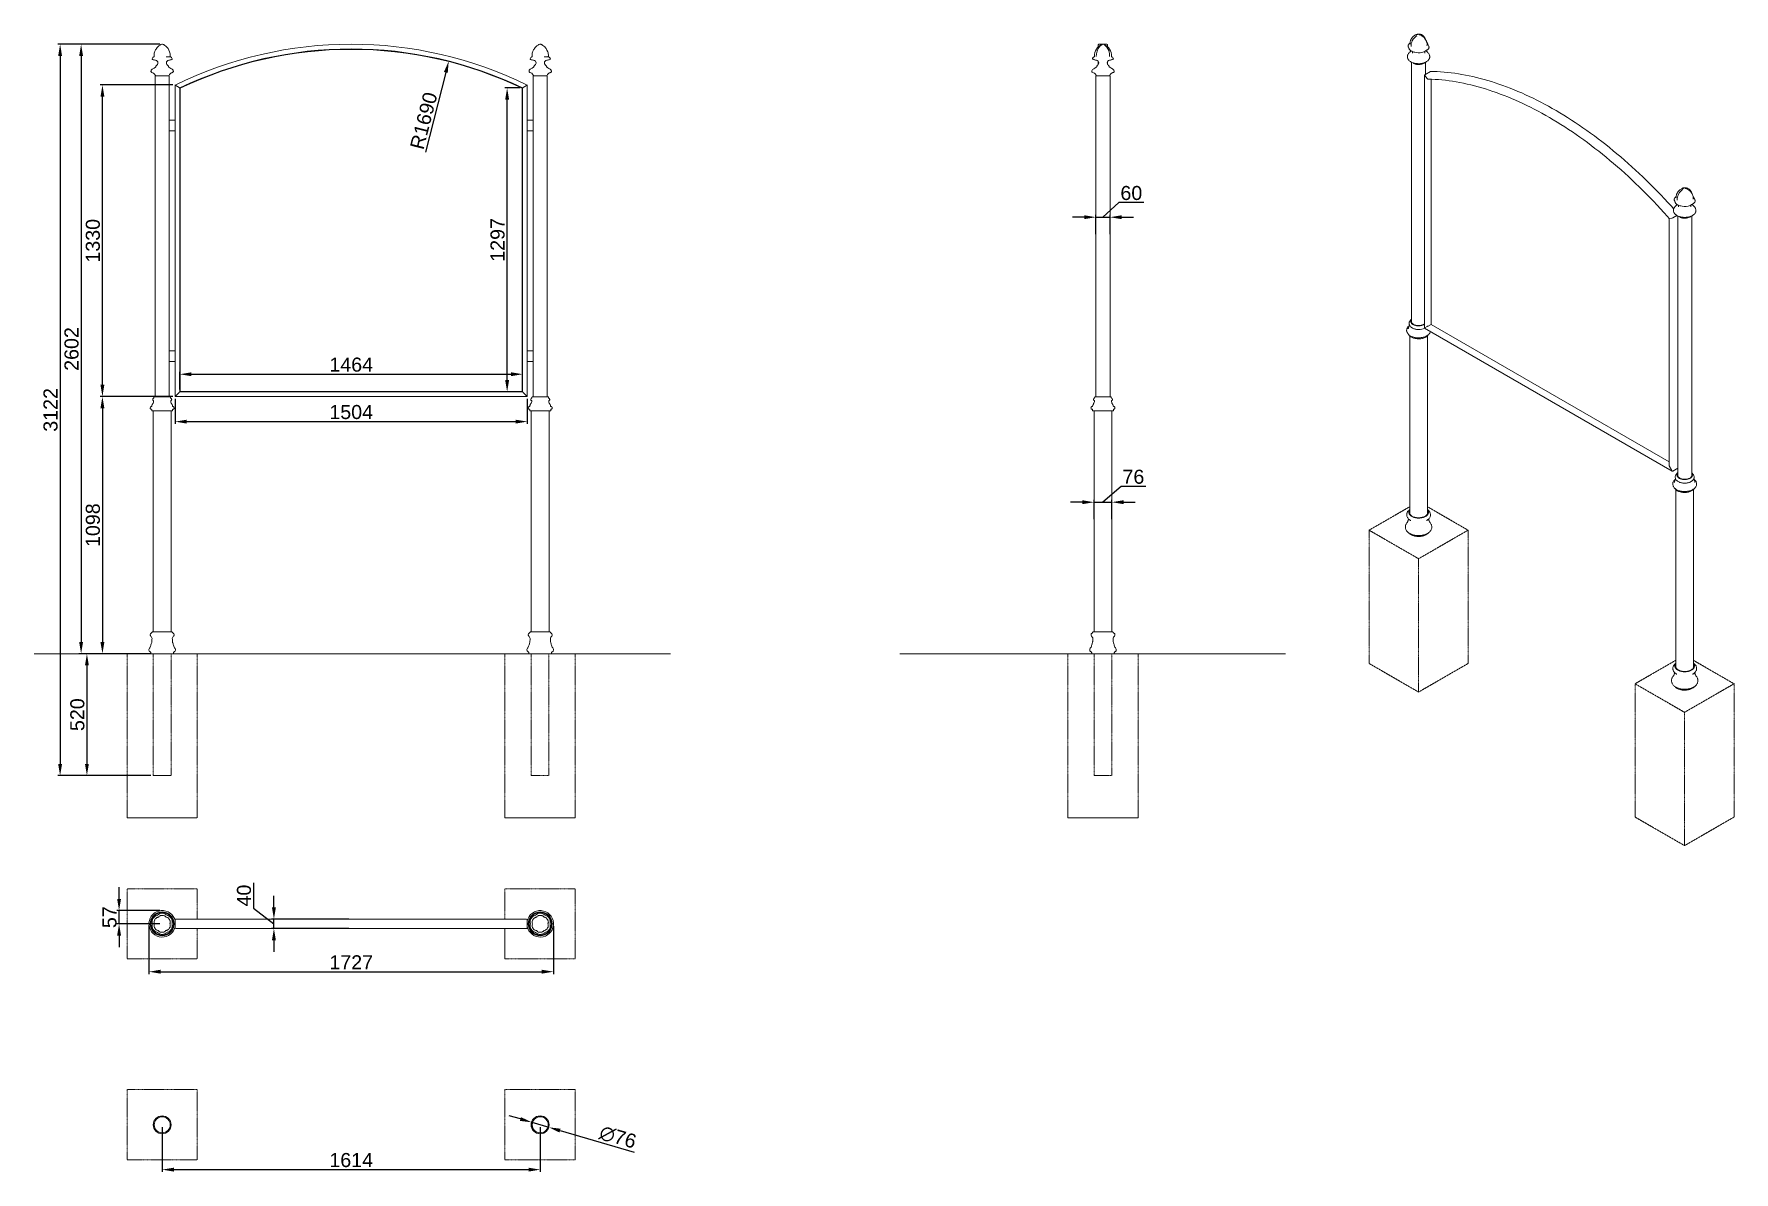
# Model space of a CAD drawing. Header units: millimetres. Extents: x -355 to 6904, y 484 to 5342.
import ezdxf

# ---------------------------------------------------------------- set-up
doc = ezdxf.new("R2010")
doc.units = ezdxf.units.MM
doc.header["$PDSIZE"] = -1
doc.linetypes.add('HIDDEN', pattern=[1.905, 1.27, -0.635])
for name, color, linetype, lineweight in [('ZANO_R', 7, 'Continuous', 0), ('ZANO_R_przerywana', 7, 'HIDDEN', 0), ('ZANO_W', 1, 'Continuous', 0)]:
    doc.layers.add(name, color=color, linetype=linetype, lineweight=lineweight)
doc.styles.add('Arial', font='arial.ttf')
doc.styles.get("Standard").update_dxf_attribs({"font": 'ARIALUNI.TTF'})
doc.dimstyles.new('pl i ang', dxfattribs={"dimtxt": 50, "dimasz": 50, "dimexe": 1.25, "dimexo": 0.625, "dimgap": 10, "dimtad": 1, "dimtoh": 1, "dimtxsty": 'Standard', "dimcen": 2.5, "dimclrd": 1, "dimclre": 1, "dimclrt": 1, "dimadec": 0, "dimazin": 0, "dimtfac": 1, "dimtmove": 0, "dimatfit": 3, "dimfxl": 1, "dimarcsym": 1})

msp = doc.modelspace()

# ---------------------------------------------------------------- blocks, each defined once
blk = doc.blocks.new('*D404')
at = {"layer": 'ZANO_W', "color": 1, "lineweight": -2}
for p, q in [((267.5, 3824.1), (267.5, 3899.3)), ((317.5, 3889.3), (1681.5, 3889.3)), ((1731.5, 3824.1), (1731.5, 3899.3))]:
    blk.add_line(p, q, dxfattribs=at)
at = {"layer": 'ZANO_W', "color": 1}
for points in [[(317.5, 3897.6), (317.5, 3880.9), (267.5, 3889.3)], [(1681.5, 3880.9), (1681.5, 3897.6), (1731.5, 3889.3)]]:
    blk.add_solid(points, dxfattribs=at)
at = {"layer": 'ZANO_W', "color": 1, "insert": (999.5, 3929.9), "char_height": 60, "attachment_point": 5, "style": 'Arial'}
blk.add_mtext('1464', dxfattribs=at)
blk = doc.blocks.new('*D406')
at = {"layer": 'ZANO_W', "color": 1, "lineweight": -2}
for p, q in [((1721.5, 5111.4), (1655.3, 5111.4)), ((1665.3, 3864), (1665.3, 5061.4)), ((1721.6, 3814), (1655.3, 3814))]:
    blk.add_line(p, q, dxfattribs=at)
at = {"layer": 'ZANO_W', "color": 1}
for points in [[(1673.7, 5061.4), (1657, 5061.4), (1665.3, 5111.4)], [(1657, 3864), (1673.7, 3864), (1665.3, 3814)]]:
    blk.add_solid(points, dxfattribs=at)
at = {"layer": 'ZANO_W', "color": 1, "insert": (1624.7, 4462.7), "char_height": 60, "attachment_point": 5, "rotation": 90, "style": 'Arial'}
blk.add_mtext('1297', dxfattribs=at)
blk = doc.blocks.new('*D407')
at = {"layer": 'ZANO_W', "color": 1, "lineweight": -2}
blk.add_line((1403.7, 5177.5), (1317.1, 4837.1), dxfattribs=at)
at = {"layer": 'ZANO_W', "color": 1}
blk.add_solid([(1411.7, 5175.5), (1395.6, 5179.6), (1416, 5226)], dxfattribs=at)
at = {"layer": 'ZANO_W', "color": 1, "insert": (1309.3, 4971.3), "char_height": 60, "attachment_point": 5, "rotation": 75.73392, "style": 'Arial'}
blk.add_mtext('R1690', dxfattribs=at)
blk = doc.blocks.new('*D409')
at = {"layer": 'ZANO_W', "color": 1, "lineweight": -2}
for p, q in [((237.5, 3794.1), (-72.7, 3794.1)), ((-62.7, 3744.1), (-62.7, 2746.1)), ((144.3, 2696.1), (-72.7, 2696.1))]:
    blk.add_line(p, q, dxfattribs=at)
at = {"layer": 'ZANO_W', "color": 1}
for points in [[(-54.4, 3744.1), (-71.1, 3744.1), (-62.7, 3794.1)], [(-71.1, 2746.1), (-54.4, 2746.1), (-62.7, 2696.1)]]:
    blk.add_solid(points, dxfattribs=at)
at = {"layer": 'ZANO_W', "color": 1, "insert": (-103.4, 3245.1), "char_height": 60, "attachment_point": 5, "rotation": 90, "style": 'Arial'}
blk.add_mtext('1098', dxfattribs=at)
blk = doc.blocks.new('*D410')
at = {"layer": 'ZANO_W', "color": 1, "lineweight": -2}
for p, q in [((182.7, 5298.1), (-163.8, 5298.1)), ((-153.8, 5248.1), (-153.8, 2746.1)), ((144.3, 2696.1), (-163.8, 2696.1))]:
    blk.add_line(p, q, dxfattribs=at)
at = {"layer": 'ZANO_W', "color": 1}
for points in [[(-145.5, 5248.1), (-162.1, 5248.1), (-153.8, 5298.1)], [(-162.1, 2746.1), (-145.5, 2746.1), (-153.8, 2696.1)]]:
    blk.add_solid(points, dxfattribs=at)
at = {"layer": 'ZANO_W', "color": 1, "insert": (-194.4, 3997.1), "char_height": 60, "attachment_point": 5, "rotation": 90, "style": 'Arial'}
blk.add_mtext('2602', dxfattribs=at)
blk = doc.blocks.new('*D411')
at = {"layer": 'ZANO_W', "color": 1, "lineweight": -2}
for p, q in [((144.3, 2696.1), (-139, 2696.1)), ((-129, 2646.1), (-129, 2226.1)), ((144.3, 2176.1), (-139, 2176.1))]:
    blk.add_line(p, q, dxfattribs=at)
at = {"layer": 'ZANO_W', "color": 1}
for points in [[(-120.7, 2646.1), (-137.3, 2646.1), (-129, 2696.1)], [(-137.3, 2226.1), (-120.7, 2226.1), (-129, 2176.1)]]:
    blk.add_solid(points, dxfattribs=at)
at = {"layer": 'ZANO_W', "color": 1, "insert": (-169.6, 2436.1), "char_height": 60, "attachment_point": 5, "rotation": 90, "style": 'Arial'}
blk.add_mtext('520', dxfattribs=at)
blk = doc.blocks.new('*D412')
at = {"layer": 'ZANO_W', "color": 1, "lineweight": -2}
for p, q in [((182.3, 5298.1), (-253.4, 5298.1)), ((-243.4, 5248.1), (-243.4, 2226.1)), ((144.3, 2176.1), (-253.4, 2176.1))]:
    blk.add_line(p, q, dxfattribs=at)
at = {"layer": 'ZANO_W', "color": 1}
for points in [[(-235.1, 5248.1), (-251.8, 5248.1), (-243.4, 5298.1)], [(-251.8, 2226.1), (-235.1, 2226.1), (-243.4, 2176.1)]]:
    blk.add_solid(points, dxfattribs=at)
at = {"layer": 'ZANO_W', "color": 1, "insert": (-284.1, 3737.1), "char_height": 60, "attachment_point": 5, "rotation": 90, "style": 'Arial'}
blk.add_mtext('3122', dxfattribs=at)
blk = doc.blocks.new('*D413')
at = {"layer": 'ZANO_W', "color": 1, "lineweight": -2}
for p, q in [((247.5, 3784.1), (247.5, 3677)), ((1751.5, 3784.1), (1751.5, 3677)), ((297.5, 3687), (1701.5, 3687))]:
    blk.add_line(p, q, dxfattribs=at)
at = {"layer": 'ZANO_W', "color": 1}
for points in [[(297.5, 3695.3), (297.5, 3678.7), (247.5, 3687)], [(1701.5, 3678.7), (1701.5, 3695.3), (1751.5, 3687)]]:
    blk.add_solid(points, dxfattribs=at)
at = {"layer": 'ZANO_W', "color": 1, "insert": (999.5, 3727.6), "char_height": 60, "attachment_point": 5, "style": 'Arial'}
blk.add_mtext('1504', dxfattribs=at)
blk = doc.blocks.new('*D414')
at = {"layer": 'ZANO_W', "color": 1, "lineweight": -2}
for p, q in [((135.9, 1537.2), (135.9, 1328.9)), ((1863.2, 1533.1), (1863.2, 1328.9)), ((185.9, 1338.9), (1813.2, 1338.9))]:
    blk.add_line(p, q, dxfattribs=at)
at = {"layer": 'ZANO_W', "color": 1}
for points in [[(185.9, 1347.3), (185.9, 1330.6), (135.9, 1338.9)], [(1813.2, 1330.6), (1813.2, 1347.3), (1863.2, 1338.9)]]:
    blk.add_solid(points, dxfattribs=at)
at = {"layer": 'ZANO_W', "color": 1, "insert": (999.6, 1379), "char_height": 60, "attachment_point": 5, "style": 'Arial'}
blk.add_mtext('1727', dxfattribs=at)
blk = doc.blocks.new('*D415')
at = {"layer": 'ZANO_W', "color": 1, "lineweight": -2}
for p, q in [((582.5, 1718), (582.5, 1609.8)), ((582.5, 1609.8), (669.5, 1543.3)), ((669.5, 1613.3), (669.5, 1663.3)), ((989.5, 1563.3), (659.5, 1563.3)), ((669.5, 1523.3), (669.5, 1563.3)), ((989.5, 1523.3), (659.5, 1523.3)), ((669.5, 1473.3), (669.5, 1423.3))]:
    blk.add_line(p, q, dxfattribs=at)
at = {"layer": 'ZANO_W', "color": 1}
for points in [[(661.2, 1613.3), (677.8, 1613.3), (669.5, 1563.3)], [(677.8, 1473.3), (661.2, 1473.3), (669.5, 1523.3)]]:
    blk.add_solid(points, dxfattribs=at)
at = {"layer": 'ZANO_W', "color": 1, "insert": (541.9, 1663.9), "char_height": 60, "attachment_point": 5, "rotation": 90, "style": 'Arial'}
blk.add_mtext('40', dxfattribs=at)
blk = doc.blocks.new('*D416')
at = {"layer": 'ZANO_W', "color": 1, "lineweight": -2}
for p, q in [((8.3, 1649.9), (8.3, 1699.9)), ((182.4, 1599.9), (-1.7, 1599.9)), ((8.3, 1543.3), (8.3, 1599.9)), ((182.4, 1543.3), (-1.7, 1543.3)), ((8.3, 1493.3), (8.3, 1443.3))]:
    blk.add_line(p, q, dxfattribs=at)
at = {"layer": 'ZANO_W', "color": 1}
for points in [[(0, 1649.9), (16.7, 1649.9), (8.3, 1599.9)], [(16.7, 1493.3), (0, 1493.3), (8.3, 1543.3)]]:
    blk.add_solid(points, dxfattribs=at)
at = {"layer": 'ZANO_W', "color": 1, "insert": (-32.2, 1571.6), "char_height": 60, "attachment_point": 5, "rotation": 90, "style": 'Arial'}
blk.add_mtext('57', dxfattribs=at)
blk = doc.blocks.new('*D417')
at = {"layer": 'ZANO_W', "color": 1, "lineweight": -2}
for p, q in [((1722.1, 710.2), (1674.2, 724.2)), ((1770.1, 696.1), (1843.2, 674.7)), ((1891.2, 660.7), (2208.4, 567.9))]:
    blk.add_line(p, q, dxfattribs=at)
at = {"layer": 'ZANO_W', "color": 1}
for points in [[(1719.8, 702.2), (1724.5, 718.2), (1770.1, 696.1)], [(1893.5, 668.7), (1888.8, 652.7), (1843.2, 674.7)]]:
    blk.add_solid(points, dxfattribs=at)
at = {"layer": 'ZANO_W', "color": 1, "insert": (2138.1, 632.5), "char_height": 60, "attachment_point": 5, "rotation": 343.6853, "style": 'Arial'}
blk.add_mtext('∅76', dxfattribs=at)
blk = doc.blocks.new('*D418')
at = {"layer": 'ZANO_W', "color": 1, "lineweight": -2}
for p, q in [((192.4, 675.4), (192.4, 484)), ((1806.7, 675.4), (1806.7, 484)), ((242.4, 494), (1756.7, 494))]:
    blk.add_line(p, q, dxfattribs=at)
at = {"layer": 'ZANO_W', "color": 1}
for points in [[(242.4, 502.3), (242.4, 485.7), (192.4, 494)], [(1756.7, 485.7), (1756.7, 502.3), (1806.7, 494)]]:
    blk.add_solid(points, dxfattribs=at)
at = {"layer": 'ZANO_W', "color": 1, "insert": (999.5, 534.6), "char_height": 60, "attachment_point": 5, "style": 'Arial'}
blk.add_mtext('1614', dxfattribs=at)
blk = doc.blocks.new('*D419')
at = {"layer": 'ZANO_W', "color": 1, "lineweight": -2}
for p, q in [((4277.7, 4622), (4209.6, 4559.6)), ((4383.8, 4622), (4277.7, 4622)), ((4129.4, 4559.6), (4079.4, 4559.6)), ((4179.4, 4487.6), (4179.4, 4569.6)), ((4179.4, 4559.6), (4239.7, 4559.6)), ((4239.7, 4487.6), (4239.7, 4569.6)), ((4289.7, 4559.6), (4339.7, 4559.6))]:
    blk.add_line(p, q, dxfattribs=at)
at = {"layer": 'ZANO_W', "color": 1}
for points in [[(4129.4, 4551.3), (4129.4, 4567.9), (4179.4, 4559.6)], [(4289.7, 4567.9), (4289.7, 4551.3), (4239.7, 4559.6)]]:
    blk.add_solid(points, dxfattribs=at)
at = {"layer": 'ZANO_W', "color": 1, "insert": (4330.7, 4662.6), "char_height": 60, "attachment_point": 5, "style": 'Arial'}
blk.add_mtext('60', dxfattribs=at)
blk = doc.blocks.new('*D420')
at = {"layer": 'ZANO_W', "color": 1, "lineweight": -2}
for p, q in [((4121.5, 3343), (4071.5, 3343)), ((4171.5, 3270.9), (4171.5, 3353)), ((4171.5, 3343), (4247.6, 3343)), ((4286.8, 3410.8), (4209.6, 3343)), ((4247.6, 3270.9), (4247.6, 3353)), ((4392.2, 3410.8), (4286.8, 3410.8)), ((4297.6, 3343), (4347.6, 3343))]:
    blk.add_line(p, q, dxfattribs=at)
at = {"layer": 'ZANO_W', "color": 1}
for points in [[(4121.5, 3334.7), (4121.5, 3351.4), (4171.5, 3343)], [(4297.6, 3351.4), (4297.6, 3334.7), (4247.6, 3343)]]:
    blk.add_solid(points, dxfattribs=at)
at = {"layer": 'ZANO_W', "color": 1, "insert": (4339.5, 3451.4), "char_height": 60, "attachment_point": 5, "style": 'Arial'}
blk.add_mtext('76', dxfattribs=at)
blk = doc.blocks.new('*D421')
at = {"layer": 'ZANO_W', "color": 1, "lineweight": -2}
for p, q in [((237.5, 5124), (-72.7, 5124)), ((-62.7, 3844.1), (-62.7, 5074)), ((237.5, 3794.1), (-72.7, 3794.1))]:
    blk.add_line(p, q, dxfattribs=at)
at = {"layer": 'ZANO_W', "color": 1}
for points in [[(-54.4, 5074), (-71.1, 5074), (-62.7, 5124)], [(-71.1, 3844.1), (-54.4, 3844.1), (-62.7, 3794.1)]]:
    blk.add_solid(points, dxfattribs=at)
at = {"layer": 'ZANO_W', "color": 1, "insert": (-103.4, 4459), "char_height": 60, "attachment_point": 5, "rotation": 90, "style": 'Arial'}
blk.add_mtext('1330', dxfattribs=at)

# ---------------------------------------------------------------- dimensions: what is measured, and where the dimension line sits
at = {"layer": 'ZANO_W'}
for base, p1, p2, picture, middle in [((-243.4, 2176.1), (192.3, 5298.1), (154.3, 2176.1), '*D412', (-284.1, 3737.1)), ((-153.8, 2696.1), (192.7, 5298.1), (154.3, 2696.1), '*D410', (-194.4, 3997.1)), ((-62.7, 5124), (247.5, 3794.1), (247.5, 5124), '*D421', (-103.4, 4459)), ((1665.3, 5111.4), (1731.6, 3814), (1731.5, 5111.4), '*D406', (1624.7, 4462.7)), ((-62.7, 2696.1), (247.5, 3794.1), (154.3, 2696.1), '*D409', (-103.4, 3245.1)), ((-129, 2176.1), (154.3, 2696.1), (154.3, 2176.1), '*D411', (-169.6, 2436.1))]:
    dim = msp.add_linear_dim(base=base, p1=p1, p2=p2, angle=90, dimstyle='pl i ang', override={"dimtxt": 60, "dimexe": 10, "dimexo": 10, "dimtoh": 0, "dimdec": 0, "dimtxsty": 'Arial', "dimtdec": 0, "dimtmove": 1}, dxfattribs=at)
    dim.commit()
    dim.dimension.update_dxf_attribs({"geometry": picture, "text_midpoint": middle})
dim = msp.add_radius_dim(center=(999.5, 3588), mpoint=(1416, 5226), dimstyle='pl i ang', override={"dimtxt": 60, "dimexe": 10, "dimexo": 10, "dimtoh": 0, "dimdec": 0, "dimtxsty": 'Arial', "dimtdec": 0, "dimtmove": 1}, dxfattribs=at)
dim.commit()
dim.dimension.update_dxf_attribs({"geometry": '*D407', "text_midpoint": (1348.7, 4961.3), "dimtype": 164})
for base, p1, p2, picture, middle in [((4239.7, 4559.6), (4179.4, 4477.6), (4239.7, 4477.6), '*D419', (4287.7, 4622)), ((4247.6, 3343), (4171.5, 3260.9), (4247.6, 3260.9), '*D420', (4296.8, 3410.8))]:
    dim = msp.add_linear_dim(base=base, p1=p1, p2=p2, dimstyle='pl i ang', override={"dimtxt": 60, "dimexe": 10, "dimexo": 10, "dimtoh": 0, "dimdec": 0, "dimtxsty": 'Arial', "dimtdec": 0, "dimtmove": 1}, dxfattribs=at)
    dim.commit()
    dim.dimension.update_dxf_attribs({"geometry": picture, "text_midpoint": middle, "dimtype": 160})
for base, p1, p2, picture, middle in [((1731.5, 3889.3), (267.5, 3814.1), (1731.5, 3814.1), '*D404', (999.5, 3929.9)), ((1751.5, 3687), (247.5, 3794.1), (1751.5, 3794.1), '*D413', (999.5, 3727.6)), ((1863.2, 1338.9), (135.9, 1547.2), (1863.2, 1543.1), '*D414', (999.6, 1379)), ((1806.7, 494), (192.4, 685.4), (1806.7, 685.4), '*D418', (999.5, 534.6))]:
    dim = msp.add_linear_dim(base=base, p1=p1, p2=p2, dimstyle='pl i ang', override={"dimtxt": 60, "dimexe": 10, "dimexo": 10, "dimtoh": 0, "dimdec": 0, "dimtxsty": 'Arial', "dimtdec": 0, "dimtmove": 1}, dxfattribs=at)
    dim.commit()
    dim.dimension.update_dxf_attribs({"geometry": picture, "text_midpoint": middle})
for base, p1, p2, picture, middle in [((8.3, 1599.9), (192.4, 1543.3), (192.4, 1599.9), '*D416', (8.3, 1571.6)), ((669.5, 1563.3), (999.5, 1523.3), (999.5, 1563.3), '*D415', (582.5, 1619.8))]:
    dim = msp.add_linear_dim(base=base, p1=p1, p2=p2, angle=90, dimstyle='pl i ang', override={"dimtxt": 60, "dimexe": 10, "dimexo": 10, "dimtoh": 0, "dimdec": 0, "dimtxsty": 'Arial', "dimtdec": 0, "dimtmove": 1}, dxfattribs=at)
    dim.commit()
    dim.dimension.update_dxf_attribs({"geometry": picture, "text_midpoint": middle, "dimtype": 160})
dim = msp.add_diameter_dim_2p(p1=(1770.1, 696.1), p2=(1843.2, 674.7), dimstyle='pl i ang', override={"dimtxt": 60, "dimexe": 10, "dimexo": 10, "dimtoh": 0, "dimdec": 0, "dimtxsty": 'Arial', "dimtdec": 0, "dimtmove": 1}, dxfattribs=at)
dim.commit()
dim.dimension.update_dxf_attribs({"geometry": '*D417', "text_midpoint": (2126.2, 591.9), "dimtype": 163})

# ---------------------------------------------------------------- linework, layer by layer
at = {"layer": 'ZANO_R'}
for p, q in [((5559.6, 5340.3), (5559.4, 5340.3)), ((149.3, 5235.7), (149.3, 5235.6)), ((151.2, 5233.2), (151.1, 5233.3)), ((151.1, 5233.2), (151.2, 5233.2)), ((157.1, 5244.4), (157.1, 5244.4)), ((191, 5298.1), (190.8, 5298.1)), ((190.8, 5298.1), (192, 5298.1)), ((192.7, 5298.1), (192, 5298.1)), ((192.7, 5298.1), (193.9, 5298.1)), ((194.3, 5298), (194.3, 5298)), ((233.6, 5233.2), (233.5, 5233.2)), ((233.5, 5233.2), (233.6, 5233.2)), ((235.4, 5235.6), (235.4, 5235.7)), ((235.4, 5235.7), (235.4, 5235.6)), ((1763.6, 5235.7), (1763.6, 5235.6)), ((1765.5, 5233.2), (1765.4, 5233.3)), ((1765.4, 5233.2), (1765.5, 5233.2)), ((1771.4, 5244.4), (1771.4, 5244.4)), ((1805.3, 5298.1), (1805.1, 5298.1)), ((1805.1, 5298.1), (1806.3, 5298.1)), ((1807, 5298.1), (1806.3, 5298.1)), ((1807, 5298.1), (1808.2, 5298.1)), ((1808.6, 5298), (1808.6, 5298)), ((1847.9, 5233.2), (1847.8, 5233.2)), ((1847.8, 5233.2), (1847.9, 5233.2)), ((1849.7, 5235.6), (1849.7, 5235.7)), ((1849.7, 5235.7), (1849.7, 5235.6)), ((4189.6, 5287.2), (4189.6, 5295.1)), ((4207.8, 5298.1), (4192.6, 5298.1)), ((4208.3, 5298.1), (4208, 5298.1)), ((4208.9, 5298.1), (4208.6, 5298.1)), ((4208.6, 5298.1), (4209.6, 5298.1)), ((4209.5, 5298.1), (4208.9, 5298.1)), ((4210.3, 5298.1), (4209.6, 5298.1)), ((4209.6, 5298.1), (4210.6, 5298.1)), ((4210.6, 5298.1), (4210.3, 5298.1)), ((4210.7, 5298.1), (4211.2, 5298.1)), ((4226.6, 5298.1), (4211.3, 5298.1)), ((4229.6, 5287.2), (4229.6, 5295.1)), ((5525.4, 5288.6), (5525.4, 5288.5)), ((5546.4, 5263.1), (5546.6, 5263)), ((5586.5, 5269.2), (5586.6, 5269.3)), ((5593.1, 5293), (5593.1, 5293.2)), ((162.2, 5162.6), (162.2, 3792.6)), ((162.2, 5162.6), (222.5, 5162.6)), ((174.4, 5217.9), (174.4, 5217.5)), ((210.4, 5217.5), (210.4, 5217.9)), ((222.5, 3792.6), (222.5, 5162.6)), ((1776.5, 5162.6), (1776.5, 3792.6)), ((1776.5, 5162.6), (1836.8, 5162.6)), ((1788.7, 5217.9), (1788.7, 5217.5)), ((1824.7, 5217.5), (1824.7, 5217.9)), ((1836.8, 3792.6), (1836.8, 5162.6)), ((4179.4, 5162.6), (4179.4, 3792.6)), ((4179.4, 5162.6), (4209.6, 5162.6)), ((4189.6, 5211.5), (4189.6, 5224.5)), ((4191.6, 5217.9), (4191.6, 5217.5)), ((4209.6, 5162.6), (4239.7, 5162.6)), ((4227.6, 5217.5), (4227.6, 5217.9)), ((4229.6, 5211.5), (4229.6, 5224.5)), ((4239.7, 3792.6), (4239.7, 5162.6)), ((5527.2, 5221.3), (5527.2, 4109.8)), ((5539.8, 5216.8), (5539.8, 5216.6)), ((5574.6, 5216.6), (5574.6, 5216.8)), ((5583.2, 5166.2), (5583.2, 4086.3)), ((5608, 5181.7), (5584.1, 5167.8)), ((5608, 5181.6), (5584.1, 5167.8)), ((5584.1, 5163.9), (5593.9, 5151)), ((5584.1, 5163.8), (5593.9, 5151)), ((5587.2, 5169.7), (5587.2, 5221.3)), ((247.5, 3794.1), (247.5, 5124)), ((250.5, 5122.1), (264.5, 5113.3)), ((250.5, 5122.1), (264.5, 5113.3)), ((267.5, 3814.1), (267.5, 5111.4)), ((269.5, 5110.1), (269.5, 3816.1)), ((1729.5, 3816.1), (1729.5, 5110.1)), ((1731.5, 5111.4), (1731.5, 3814.1)), ((1734.5, 5113.3), (1748.5, 5122.1)), ((1734.5, 5113.3), (1748.5, 5122.1)), ((1751.5, 5124), (1751.5, 3794.1)), ((5610.8, 5148.8), (5610.8, 4102.3)), ((6696, 4684.3), (6695.7, 4684.3)), ((6661.7, 4632.6), (6661.7, 4632.5)), ((6682.8, 4607), (6683, 4607)), ((6722.9, 4613.2), (6722.9, 4613.3)), ((6729.5, 4637), (6729.5, 4637.2)), ((6627.8, 4553.8), (6627.8, 3498.1)), ((6628.7, 4553.7), (6638.6, 4555.1)), ((6628.7, 4553.7), (6638.5, 4555.1)), ((6642.8, 4556.7), (6660.5, 4566.9)), ((6642.8, 4556.7), (6660.5, 4566.9)), ((6663.6, 4565.3), (6663.6, 3453.7)), ((6676.2, 4560.8), (6676.2, 4560.6)), ((6711, 4560.6), (6711, 4560.8)), ((6723.6, 3453.8), (6723.6, 4565.3)), ((5583.2, 4086.3), (6640.7, 3475.9)), ((5584.1, 4086.8), (5593.9, 4092.5)), ((5598.2, 4095), (5610.8, 4102.3)), ((5610.8, 4102.3), (6627.8, 3515.2)), ((5519.3, 4052.7), (5519.3, 3293.8)), ((5595.1, 3293.8), (5595.1, 4052.7)), ((160.9, 3792.6), (159, 3792.6)), ((225.7, 3792.6), (159, 3792.6)), ((223.8, 3792.6), (160.9, 3792.6)), ((225.7, 3792.6), (223.8, 3792.6)), ((1751.5, 3794.1), (247.5, 3794.1)), ((250.5, 3797.1), (264.5, 3811.1)), ((1731.5, 3814.1), (267.5, 3814.1)), ((269.5, 3816.1), (1729.5, 3816.1)), ((1748.5, 3797.1), (1734.5, 3811.1)), ((1775.2, 3792.6), (1773.3, 3792.6)), ((1809, 3792.6), (1773.3, 3792.6)), ((1808.9, 3792.6), (1775.2, 3792.6)), ((1838.1, 3792.6), (1808.9, 3792.6)), ((1840, 3792.6), (1809, 3792.6)), ((1840, 3792.6), (1838.1, 3792.6)), ((4178.1, 3792.6), (4176.3, 3792.6)), ((4242.9, 3792.6), (4176.3, 3792.6)), ((4178.1, 3792.6), (4178.1, 3792.6)), ((4241, 3792.6), (4178.1, 3792.6)), ((4242.9, 3792.6), (4241, 3792.6)), ((4241.1, 3792.6), (4241, 3792.6)), ((4242.9, 3792.6), (4242.9, 3792.6)), ((4242.9, 3792.6), (4242.9, 3792.6)), ((237, 3732.6), (147.7, 3732.6)), ((154.3, 3732.6), (154.3, 2789.1)), ((230.4, 2789.1), (230.4, 3732.6)), ((1809.9, 3732.6), (1762, 3732.6)), ((1768.6, 3732.6), (1768.6, 2789.1)), ((1851.3, 3732.6), (1809.9, 3732.6)), ((1844.7, 2789.1), (1844.7, 3732.6)), ((4254.2, 3732.6), (4164.9, 3732.6)), ((4171.5, 3732.6), (4171.5, 2789.1)), ((4247.6, 2789.1), (4247.6, 3732.6)), ((4254.3, 3732.6), (4254.2, 3732.6)), ((6638.6, 3478.1), (6628.7, 3495.2)), ((6663.6, 3487.7), (6642.8, 3475.7)), ((6655.7, 3396.7), (6655.7, 2637.8)), ((6731.5, 2637.8), (6731.5, 3396.7)), ((234.3, 2789.1), (150.4, 2789.1)), ((1848.6, 2789.1), (1764.7, 2789.1)), ((4194.5, 2789.1), (4167.6, 2789.1)), ((4251.6, 2789.1), (4194.5, 2789.1)), ((-354.9, 2696.1), (2362.9, 2696.1)), ((42.4, 2696.1), (342.4, 2696.1)), ((342.4, 2696.1), (42.4, 2696.1)), ((154.3, 2696.1), (230.4, 2696.1)), ((1655.7, 2696.1), (1955.7, 2696.1)), ((1955.7, 2696.1), (1655.7, 2696.1)), ((1767.6, 2696.1), (1843.7, 2696.1)), ((3341.8, 2696.1), (4989.6, 2696.1)), ((4059.6, 2696.1), (4359.6, 2696.1)), ((4359.6, 2696.1), (4059.6, 2696.1)), ((4247.6, 2696.1), (4171.6, 2696.1)), ((6731.5, 2641.5), (6732.1, 2639.7)), ((247.5, 1560.3), (247.5, 1526.3)), ((247.5, 1560.3), (247.5, 1526.3)), ((250.5, 1563.3), (1748.5, 1563.3)), ((250.5, 1563.3), (250.5, 1563.3)), ((1748.5, 1563.3), (1748.5, 1563.3)), ((1751.5, 1526.3), (1751.5, 1560.3)), ((1751.5, 1526.3), (1751.5, 1560.3)), ((250.5, 1523.3), (1748.5, 1523.3)), ((250.5, 1523.3), (250.5, 1523.3)), ((1655.7, 1523.3), (1655.7, 1393.3)), ((1748.5, 1523.3), (1748.5, 1523.3))]:
    msp.add_line(p, q, dxfattribs=at)
at = {"layer": 'ZANO_R', "flags": 128}
for points in [[(5552.2, 5339.2), (5551.9, 5339.1), (5550, 5338.9), (5548.2, 5338.4), (5546.5, 5337.9), (5544.5, 5337.2), (5541.9, 5336), (5538.9, 5334.3), (5536.2, 5332.3), (5533.8, 5330.3), (5531.8, 5328.3), (5530.4, 5326.8), (5529.3, 5325.4), (5528.4, 5324.2), (5527.3, 5322.5), (5526, 5320.2), (5524.8, 5317.7), (5524.1, 5316.2), (5523.7, 5315), (5523.3, 5313.9), (5522.7, 5312.2), (5522, 5309.7), (5521.4, 5306.4), (5521.1, 5303.6), (5521.1, 5300.3), (5521.3, 5297.6)], [(5549.3, 5334.3), (5549.1, 5334.2), (5545.5, 5331.4), (5542.2, 5328.5), (5539.1, 5325.3), (5534.1, 5319.1), (5530.1, 5312.3), (5527.7, 5306.8), (5526.2, 5301.5)], [(5560, 5340.4), (5559.7, 5340.6), (5558.8, 5340.9), (5558.1, 5341.2), (5557.5, 5341.4), (5556.3, 5341.6), (5555.1, 5341.6), (5553.3, 5341.4), (5551.1, 5340.9), (5548.9, 5340), (5547, 5339), (5545.7, 5338), (5544.8, 5337.3)], [(5587.7, 5317), (5586.8, 5319.7), (5585.5, 5322.4), (5583.2, 5326.6), (5580.1, 5330.7), (5578.6, 5332.4), (5577.2, 5333.7), (5575.7, 5335), (5573.7, 5336.5), (5571.2, 5338), (5569, 5339), (5567.2, 5339.6), (5565.6, 5340.1), (5563.9, 5340.4), (5562.1, 5340.6), (5560.2, 5340.4), (5559.6, 5340.3)], [(5593.1, 5293), (5593.4, 5297), (5593.3, 5301), (5592.9, 5304.3), (5592.3, 5306.9), (5591.6, 5308.9), (5590.8, 5310.9), (5588.8, 5315.3), (5585.9, 5320), (5582.8, 5324.2), (5580.9, 5326.3), (5579, 5328.1), (5577.2, 5329.8), (5575.2, 5331.3), (5572.8, 5333), (5570.9, 5334.1)], [(149.3, 5235.6), (149.2, 5235.5), (149.2, 5234.9), (149.4, 5234.4), (149.7, 5234.1), (150, 5233.8), (150.6, 5233.4), (151.1, 5233.3)], [(190.4, 5298), (188.3, 5297.2), (186.4, 5296.3), (185.1, 5295.6), (184.1, 5295), (183.1, 5294.4), (180.7, 5292.9), (178.1, 5291), (174.2, 5287.5), (170.9, 5284), (168.1, 5280.4), (166, 5277.3), (164, 5273.9), (162.5, 5270.8), (161.4, 5268.3), (160.6, 5266.3), (159.6, 5263.7), (158.6, 5260.3), (157.9, 5257.1), (157.5, 5253.3), (157.5, 5248.7), (157.8, 5245.7)], [(157.5, 5248.6), (157.5, 5248.4), (157.8, 5245.7)], [(193.7, 5298.1), (193, 5298.1), (193, 5298.1)], [(196.4, 5297.2), (196.3, 5297.2), (194.3, 5298)], [(226.9, 5245.7), (227.2, 5248.4), (227.2, 5252.8), (226.8, 5256.7), (225.7, 5261.6), (224.3, 5265.8), (221.2, 5273), (217.4, 5279.2), (214.6, 5283), (211.4, 5286.7), (207.3, 5290.4), (203.8, 5293), (200.7, 5295), (199.7, 5295.5), (198.4, 5296.2), (196.5, 5297.1), (194.3, 5298)], [(227.6, 5244.4), (227.6, 5244.4), (227.1, 5244.5), (226.1, 5244.5), (224.7, 5244.5), (223.7, 5244.5), (221.4, 5244.5), (218.7, 5244.4), (215.6, 5244.4), (212.2, 5244.4), (209.4, 5244.4)], [(226.9, 5245.6), (227.1, 5247.6), (227.2, 5248)], [(233.6, 5233.3), (234.1, 5233.4), (234.7, 5233.8), (235.2, 5234.2), (235.4, 5234.6), (235.5, 5235.3), (235.4, 5235.6)], [(1763.6, 5235.6), (1763.5, 5235.5), (1763.5, 5234.9), (1763.7, 5234.4), (1764, 5234.1), (1764.3, 5233.8), (1764.9, 5233.4), (1765.4, 5233.3)], [(1804.7, 5298), (1802.6, 5297.2), (1800.7, 5296.3), (1799.4, 5295.6), (1798.4, 5295), (1797.4, 5294.4), (1795, 5292.9), (1792.4, 5291), (1788.5, 5287.5), (1785.2, 5284), (1782.4, 5280.4), (1780.3, 5277.3), (1778.3, 5273.9), (1776.8, 5270.8), (1775.7, 5268.3), (1774.9, 5266.3), (1773.9, 5263.7), (1772.9, 5260.3), (1772.3, 5257.1), (1771.8, 5253.3), (1771.8, 5248.7), (1772.1, 5245.7)], [(1771.8, 5248.6), (1771.8, 5248.4), (1772.1, 5245.7)], [(1808, 5298.1), (1807.3, 5298.1), (1807.3, 5298.1)], [(1810.7, 5297.2), (1810.6, 5297.2), (1808.6, 5298)], [(1841.2, 5245.7), (1841.5, 5248.4), (1841.5, 5252.8), (1841.1, 5256.7), (1840, 5261.6), (1838.6, 5265.8), (1835.5, 5273), (1831.7, 5279.2), (1828.9, 5283), (1825.7, 5286.7), (1821.6, 5290.4), (1818.2, 5293), (1815.1, 5295), (1814, 5295.5), (1812.7, 5296.2), (1810.8, 5297.1), (1808.6, 5298)], [(1841.9, 5244.4), (1841.9, 5244.4), (1841.4, 5244.5), (1840.4, 5244.5), (1839, 5244.5), (1838, 5244.5), (1835.7, 5244.5), (1833, 5244.4), (1829.9, 5244.4), (1826.5, 5244.4), (1823.7, 5244.4)], [(1841.2, 5245.6), (1841.4, 5247.6), (1841.5, 5248)], [(1847.9, 5233.3), (1848.4, 5233.4), (1849, 5233.8), (1849.5, 5234.2), (1849.7, 5234.6), (1849.8, 5235.3), (1849.7, 5235.6)], [(4220, 5291.6), (4220, 5291.7), (4219.6, 5292)], [(4221.3, 5290.4), (4220.2, 5291.5), (4220, 5291.6)], [(4238.1, 5245.6), (4238.1, 5251.7), (4237.5, 5257.9), (4236.1, 5264.6), (4233.9, 5271.1), (4230.4, 5278.5), (4225.8, 5285.4), (4223, 5288.7), (4221.3, 5290.4)], [(4245.5, 5233.2), (4248.7, 5233.8), (4251.4, 5234.2), (4253.2, 5234.5), (4254.2, 5234.7), (4254.2, 5234.7)], [(5526.1, 5268.8), (5524.8, 5268.1), (5522.2, 5266.3), (5519.7, 5264.4), (5517.4, 5262.3), (5515.4, 5260), (5513.7, 5257.7), (5512.3, 5255.3), (5511.2, 5252.9), (5510.5, 5250.7), (5510.1, 5248.6), (5509.8, 5246.7), (5509.7, 5245.4), (5509.7, 5244.6), (5509.7, 5244.2), (5509.7, 5243.5), (5509.7, 5242.2), (5510.1, 5239.9), (5510.6, 5237.8), (5511.4, 5235.7), (5512.5, 5233.6), (5513.9, 5231.6), (5515.7, 5229.5), (5517.7, 5227.5), (5520, 5225.6), (5522.6, 5223.8), (5525.5, 5222.1), (5528.6, 5220.6), (5532, 5219.2), (5535.2, 5218.1), (5538.5, 5217.1), (5541.8, 5216.4), (5545.2, 5215.8), (5548.3, 5215.4), (5550.9, 5215.1), (5553.1, 5215), (5557.2, 5214.9)], [(5513.1, 5293.5), (5512.9, 5292.8), (5512.6, 5290.9), (5512.7, 5289), (5513.1, 5287), (5513.7, 5285.2), (5514.7, 5283.4), (5515.9, 5281.6), (5517, 5280.3)], [(5513.9, 5295.6), (5513.4, 5294.6), (5513.2, 5293.9)], [(5516.9, 5280.8), (5516.9, 5280.7), (5516.9, 5280.5)], [(5516.9, 5280.5), (5516.9, 5280), (5517.1, 5278.5), (5517.5, 5277.1), (5518.3, 5275.6), (5519.2, 5274.2), (5520.6, 5272.7), (5522.2, 5271.3), (5524.1, 5269.9), (5526.3, 5268.7), (5527.2, 5268.2)], [(5527.5, 5268.1), (5527.6, 5268), (5528.2, 5267.8), (5532, 5266.2), (5536.4, 5264.8), (5541.3, 5263.7), (5546.6, 5263.1)], [(5531.7, 5266.3), (5531.2, 5265), (5530.9, 5263.7), (5530.7, 5262.4), (5530.6, 5260.6), (5530.7, 5259.6), (5530.7, 5259.5), (5530.7, 5259.5), (5530.7, 5259.4), (5530.7, 5259.4), (5530.7, 5259.4), (5530.7, 5259.4), (5530.7, 5259.4), (5530.7, 5259.4)], [(5546.6, 5263.1), (5546.6, 5263.1), (5546.6, 5263.1)], [(5557.2, 5214.9), (5561.2, 5214.9), (5562.8, 5215), (5565.5, 5215.3), (5568.2, 5215.6), (5571.1, 5216.1), (5574.1, 5216.7), (5577.1, 5217.5), (5580.1, 5218.4), (5583.2, 5219.5), (5586.2, 5220.7), (5589, 5222.2), (5591.7, 5223.7), (5594.2, 5225.4), (5596.4, 5227.2), (5598.5, 5229.2), (5600.2, 5231.2), (5601.7, 5233.3), (5602.8, 5235.4), (5603.7, 5237.3), (5604.2, 5239.2), (5604.6, 5241.1), (5604.7, 5242.8), (5604.8, 5243.9), (5604.8, 5244.4), (5604.7, 5244.9), (5604.7, 5245.7), (5604.6, 5247.2), (5604.3, 5249), (5603.7, 5251.3), (5602.9, 5253.6), (5601.8, 5255.9), (5600.4, 5258.2), (5598.7, 5260.4), (5596.8, 5262.5), (5594.6, 5264.5), (5592, 5266.5), (5589.3, 5268.3), (5587, 5269.5)], [(5583.7, 5259.4), (5583.7, 5259.4), (5583.7, 5259.4), (5583.7, 5259.4), (5583.7, 5259.4), (5583.7, 5259.5), (5583.7, 5259.5), (5583.7, 5259.5), (5583.7, 5259.5), (5583.8, 5259.6), (5583.8, 5260.2), (5583.8, 5262.2), (5583.5, 5263.8), (5583.2, 5265.2), (5582.5, 5266.6)], [(5586.5, 5269.3), (5587.6, 5269.8), (5590.1, 5271), (5592.2, 5272.2), (5594.3, 5273.6), (5596.1, 5275.1), (5597.8, 5276.7), (5599.2, 5278.4), (5600.3, 5280.1), (5601.1, 5281.9), (5601.6, 5283.7), (5601.8, 5285.4), (5601.7, 5287.1), (5601.3, 5288.6), (5601.3, 5288.7)], [(5601.1, 5289.1), (5601.3, 5288.7), (5601.8, 5286), (5601.3, 5283.1), (5600, 5280.3), (5599.7, 5279.8), (5597.6, 5277.2), (5594.7, 5274.7), (5591.2, 5272.3), (5587, 5270.2)], [(5596.5, 5298.7), (5597.2, 5297), (5597.4, 5294.8)], [(171.8, 5210.9), (171.4, 5210.4), (169.4, 5208.4), (168.1, 5207.1), (166.8, 5205.7), (165.8, 5204.2), (165.6, 5202.6), (165.6, 5202), (165.6, 5201.4), (165.1, 5200.8), (164.4, 5200.5), (163.3, 5199.9), (158.1, 5196.5), (152.7, 5193.3), (149.9, 5191.5), (147.5, 5189.4), (145.6, 5186.7), (145, 5185), (144.7, 5183.1), (144.6, 5181.9), (144.6, 5180.6), (145.1, 5179.5), (146.6, 5178.1), (148.5, 5177.1), (151.6, 5176), (156, 5173.8), (159.7, 5170.5), (161.3, 5168.5), (162.5, 5166.4), (162.7, 5165.7)], [(221.9, 5165.7), (222.2, 5166.4), (223.4, 5168.5), (225, 5170.5), (228.7, 5173.8), (233.1, 5176), (235.1, 5176.7), (237, 5177.5), (238.5, 5178.3), (239.7, 5179.5), (240.1, 5180.6), (240.1, 5181.9), (240, 5183.1), (239.7, 5185), (239.1, 5186.7), (237.3, 5189.3), (235, 5191.4), (232.4, 5193.1), (229.7, 5194.6), (225.5, 5197.2), (221.4, 5199.9), (220, 5200.6), (219.5, 5200.9), (219.1, 5201.4), (219.1, 5202.2), (219.1, 5203), (218.9, 5204.2), (217.9, 5205.7), (216.6, 5207.1), (215.3, 5208.4), (213.3, 5210.4), (212.9, 5210.9)], [(1786.1, 5210.9), (1785.7, 5210.4), (1783.7, 5208.4), (1782.4, 5207.1), (1781.1, 5205.7), (1780.1, 5204.2), (1779.9, 5202.6), (1779.9, 5202), (1779.9, 5201.4), (1779.4, 5200.8), (1778.7, 5200.5), (1777.6, 5199.9), (1772.4, 5196.5), (1767, 5193.3), (1764.2, 5191.5), (1761.8, 5189.4), (1759.9, 5186.7), (1759.3, 5185), (1759, 5183.1), (1758.9, 5181.9), (1758.9, 5180.6), (1759.4, 5179.5), (1760.9, 5178.1), (1762.8, 5177.1), (1765.9, 5176), (1770.3, 5173.8), (1774, 5170.5), (1775.6, 5168.5), (1776.8, 5166.4), (1777, 5165.7)], [(1836.3, 5165.7), (1836.5, 5166.4), (1837.7, 5168.5), (1839.3, 5170.5), (1843, 5173.8), (1847.4, 5176), (1849.4, 5176.7), (1851.3, 5177.5), (1852.8, 5178.3), (1854, 5179.5), (1854.4, 5180.6), (1854.4, 5181.9), (1854.3, 5183.1), (1854, 5185), (1853.4, 5186.7), (1851.6, 5189.3), (1849.3, 5191.4), (1846.7, 5193.1), (1844, 5194.6), (1839.8, 5197.2), (1835.7, 5199.9), (1834.3, 5200.6), (1833.8, 5200.9), (1833.4, 5201.4), (1833.4, 5202.2), (1833.4, 5203), (1833.2, 5204.2), (1832.2, 5205.7), (1830.9, 5207.1), (1829.6, 5208.4), (1827.6, 5210.4), (1827.2, 5210.9)], [(4189, 5210.9), (4188.6, 5210.4), (4186.6, 5208.4), (4185.3, 5207.1), (4184.1, 5205.7), (4183.1, 5204.2), (4182.8, 5202.6), (4182.9, 5202), (4182.8, 5201.4), (4182.3, 5200.8), (4181.6, 5200.5), (4180.5, 5199.9), (4175.3, 5196.5), (4169.9, 5193.3), (4167.2, 5191.5), (4164.7, 5189.4), (4162.8, 5186.7), (4162.2, 5185), (4161.9, 5183.1), (4161.8, 5181.9), (4161.9, 5180.6), (4162.3, 5179.5), (4163.8, 5178.1), (4165.7, 5177.1), (4168.8, 5176), (4173.2, 5173.8), (4177, 5170.5), (4178.5, 5168.5), (4179.7, 5166.4), (4180, 5165.7)], [(4239.2, 5165.7), (4239.5, 5166.4), (4240.7, 5168.5), (4242.2, 5170.5), (4246, 5173.8), (4250.4, 5176), (4252.3, 5176.7), (4254.3, 5177.5), (4255.7, 5178.3), (4256.9, 5179.5), (4257.3, 5180.6), (4257.3, 5181.9), (4257.3, 5183.1), (4257, 5185), (4256.3, 5186.7), (4254.5, 5189.3), (4252.2, 5191.4), (4249.6, 5193.1), (4246.9, 5194.6), (4242.8, 5197.2), (4238.6, 5199.9), (4237.3, 5200.6), (4236.7, 5200.9), (4236.3, 5201.4), (4236.3, 5202.2), (4236.3, 5203), (4236.1, 5204.2), (4235.1, 5205.7), (4233.8, 5207.1), (4232.5, 5208.4), (4230.5, 5210.4), (4230.1, 5210.9)], [(5532.2, 5219), (5532.8, 5218.5), (5534.9, 5217), (5537.2, 5215.7), (5539.7, 5214.5), (5542.4, 5213.5), (5545.4, 5212.7), (5548.4, 5212), (5551.6, 5211.6), (5554.8, 5211.3), (5558, 5211.3), (5561.3, 5211.4), (5564.5, 5211.8), (5567.6, 5212.3), (5570.6, 5213.1), (5573.4, 5214), (5576, 5215.1), (5578.4, 5216.3), (5580.6, 5217.7), (5582.2, 5219)], [(5584.1, 5163.8), (5583.6, 5164.6), (5583.2, 5165.9), (5583.3, 5166.8), (5583.7, 5167.5), (5584.1, 5167.8)], [(5608, 5181.6), (5608.5, 5181.8), (5609.1, 5181.9)], [(6646.9, 4594.6), (6636.6, 4606.1), (6621.6, 4622.4), (6606.6, 4638.5), (6591.5, 4654.5), (6576.3, 4670.2), (6561, 4685.8), (6545.6, 4701.2), (6530.2, 4716.4), (6514.7, 4731.4), (6499.1, 4746.1), (6483.4, 4760.7), (6467.7, 4775), (6452, 4789.2), (6436.1, 4803.1), (6420.2, 4816.8), (6404.3, 4830.3), (6388.3, 4843.6), (6372.3, 4856.7), (6356.2, 4869.5), (6340.1, 4882.1), (6323.9, 4894.4), (6307.7, 4906.6), (6291.5, 4918.4), (6275.3, 4930.1), (6259, 4941.5), (6242.7, 4952.7), (6226.4, 4963.6), (6210, 4974.3), (6193.7, 4984.7), (6177.3, 4994.9), (6160.9, 5004.8), (6144.6, 5014.5), (6128.2, 5023.9), (6111.8, 5033), (6095.5, 5041.9), (6079.1, 5050.6), (6062.7, 5058.9), (6046.4, 5067.1), (6030.1, 5074.9), (6013.8, 5082.5), (5997.5, 5089.8), (5981.3, 5096.8), (5965, 5103.6), (5948.8, 5110.1), (5932.7, 5116.3), (5916.6, 5122.2), (5900.5, 5127.9), (5884.4, 5133.3), (5868.5, 5138.4), (5852.5, 5143.2), (5836.6, 5147.8), (5820.8, 5152), (5805, 5156), (5789.3, 5159.7), (5773.7, 5163.1), (5758.1, 5166.3), (5742.6, 5169.1), (5727.1, 5171.7), (5711.8, 5174), (5696.5, 5176), (5681.3, 5177.7), (5666.1, 5179.1), (5651.1, 5180.2), (5636.2, 5181.1), (5621.3, 5181.6), (5609.1, 5181.9)], [(247.5, 5124), (247.6, 5123.9), (247.7, 5123.8), (248, 5123.6), (248.4, 5123.4), (248.8, 5123.1), (249.4, 5122.8), (249.9, 5122.4), (250.5, 5122.1)], [(250.5, 5122.1), (249.7, 5122.6), (248.6, 5123.2), (248, 5123.7), (247.6, 5123.9), (247.5, 5123.9)], [(267.5, 5111.4), (267.4, 5111.4), (267.1, 5111.6), (266.6, 5111.9), (265.9, 5112.4), (264.9, 5113), (264.5, 5113.3)], [(264.5, 5113.3), (265, 5112.9), (265.5, 5112.6), (266, 5112.3), (266.4, 5112.1), (266.8, 5111.8), (267.1, 5111.6), (267.3, 5111.5), (267.5, 5111.4), (267.5, 5111.4)], [(1731.5, 5111.4), (1731.6, 5111.4), (1731.7, 5111.5), (1732, 5111.7), (1732.4, 5111.9), (1732.8, 5112.2), (1733.4, 5112.5), (1733.9, 5112.9), (1734.5, 5113.3)], [(1734.5, 5113.3), (1733.4, 5112.6), (1732.4, 5111.9), (1731.8, 5111.6), (1731.5, 5111.4), (1731.5, 5111.4)], [(1748.5, 5122.1), (1749, 5122.4), (1749.5, 5122.7), (1750, 5123), (1750.4, 5123.3), (1750.8, 5123.5), (1751.1, 5123.7), (1751.3, 5123.8), (1751.5, 5123.9), (1751.5, 5124)], [(1751.5, 5123.9), (1751.3, 5123.8), (1751, 5123.6), (1750.4, 5123.2), (1749.5, 5122.7), (1748.5, 5122.1), (1748.5, 5122.1)], [(5597.1, 5149.2), (5597.9, 5149.2), (5612.6, 5148.7), (5627.4, 5148), (5642.2, 5146.9), (5657.2, 5145.6), (5672.2, 5143.9), (5687.4, 5142), (5702.6, 5139.8), (5717.9, 5137.3), (5733.2, 5134.6), (5748.6, 5131.5), (5764.1, 5128.2), (5779.7, 5124.5), (5795.3, 5120.6), (5811, 5116.5), (5826.7, 5112), (5842.5, 5107.2), (5858.4, 5102.2), (5874.3, 5096.9), (5890.2, 5091.3), (5906.2, 5085.5), (5922.2, 5079.4), (5938.3, 5073), (5954.4, 5066.3), (5970.5, 5059.3), (5986.6, 5052.1), (6002.8, 5044.6), (6019, 5036.9), (6035.2, 5028.9), (6051.4, 5020.6), (6067.6, 5012), (6083.9, 5003.2), (6100.1, 4994.2), (6116.4, 4984.9), (6132.6, 4975.3), (6148.9, 4965.4), (6165.1, 4955.4), (6181.3, 4945), (6197.6, 4934.4), (6213.8, 4923.6), (6230, 4912.5), (6246.1, 4901.2), (6262.3, 4889.6), (6278.4, 4877.8), (6294.4, 4865.8), (6310.5, 4853.5), (6326.5, 4841), (6342.5, 4828.3), (6358.4, 4815.3), (6374.3, 4802.2), (6390.1, 4788.8), (6405.9, 4775.1), (6421.6, 4761.3), (6437.3, 4747.2), (6452.9, 4733), (6468.5, 4718.5), (6483.9, 4703.8), (6499.3, 4688.9), (6514.7, 4673.8), (6529.9, 4658.5), (6545.1, 4643.1), (6560.2, 4627.4), (6575.3, 4611.5), (6590.2, 4595.5), (6605, 4579.2), (6619.8, 4562.8), (6627.9, 4553.7)], [(6688.5, 4683.2), (6688.3, 4683.1), (6686.4, 4682.8), (6684.6, 4682.4), (6682.9, 4681.9), (6680.9, 4681.2), (6678.3, 4680), (6675.3, 4678.3), (6672.6, 4676.3), (6670.2, 4674.3), (6668.2, 4672.3), (6666.8, 4670.8), (6665.7, 4669.4), (6664.8, 4668.1), (6663.7, 4666.5), (6662.3, 4664.2), (6661.1, 4661.7), (6660.5, 4660.2), (6660, 4659), (6659.6, 4657.9), (6659.1, 4656.2), (6658.4, 4653.7), (6657.8, 4650.4), (6657.5, 4647.6), (6657.4, 4644.3), (6657.7, 4641.6)], [(6685.6, 4678.3), (6685.5, 4678.2), (6681.9, 4675.4), (6678.6, 4672.5), (6675.4, 4669.3), (6670.5, 4663.1), (6666.4, 4656.3), (6664.1, 4650.7), (6662.6, 4645.4)], [(6696.3, 4684.4), (6696, 4684.6), (6695.2, 4684.9), (6694.5, 4685.2), (6693.9, 4685.4), (6692.7, 4685.5), (6691.5, 4685.6), (6689.7, 4685.4), (6687.4, 4684.9), (6685.3, 4684), (6683.4, 4683), (6682.1, 4682), (6681.1, 4681.3)], [(6724.1, 4661), (6723.1, 4663.7), (6721.9, 4666.4), (6719.5, 4670.6), (6716.5, 4674.7), (6714.9, 4676.4), (6713.6, 4677.7), (6712.1, 4679), (6710.1, 4680.5), (6707.6, 4681.9), (6705.4, 4683), (6703.6, 4683.6), (6701.9, 4684.1), (6700.3, 4684.4), (6698.5, 4684.5), (6696.6, 4684.4), (6696, 4684.3)], [(6729.5, 4637), (6729.8, 4641), (6729.7, 4645), (6729.2, 4648.3), (6728.6, 4650.9), (6728, 4652.9), (6727.2, 4654.9), (6725.1, 4659.3), (6722.3, 4664), (6719.1, 4668.2), (6717.2, 4670.3), (6715.4, 4672.1), (6713.5, 4673.7), (6711.6, 4675.3), (6709.2, 4677), (6707.2, 4678.1)], [(6662.4, 4612.8), (6661.2, 4612.1), (6658.6, 4610.3), (6656.1, 4608.4), (6653.8, 4606.3), (6651.8, 4604), (6650.1, 4601.7), (6648.7, 4599.3), (6647.6, 4596.9), (6646.9, 4594.7), (6646.4, 4592.6), (6646.2, 4590.7), (6646.1, 4589.4), (6646.1, 4588.6), (6646, 4588.1), (6646, 4587.5), (6646.1, 4586.2), (6646.4, 4583.9), (6647, 4581.8), (6647.8, 4579.7), (6648.9, 4577.6), (6650.3, 4575.6), (6652, 4573.5), (6654.1, 4571.5), (6656.4, 4569.6), (6659, 4567.8), (6661.9, 4566.1), (6665, 4564.6), (6668.4, 4563.2), (6671.5, 4562.1), (6674.9, 4561.1), (6678.2, 4560.4), (6681.5, 4559.8), (6684.7, 4559.3), (6687.3, 4559.1), (6689.5, 4558.9), (6693.6, 4558.8)], [(6649.4, 4637.5), (6649.2, 4636.8), (6649, 4634.9), (6649.1, 4633), (6649.4, 4631), (6650.1, 4629.2), (6651, 4627.4), (6652.3, 4625.6), (6653.4, 4624.3)], [(6650.3, 4639.6), (6649.8, 4638.5), (6649.6, 4637.9)], [(6653.3, 4624.7), (6653.3, 4624.7), (6653.2, 4624.5)], [(6653.3, 4624.4), (6653.3, 4624), (6653.5, 4622.5), (6653.9, 4621.1), (6654.6, 4619.6), (6655.6, 4618.2), (6657, 4616.7), (6658.6, 4615.3), (6660.5, 4613.9), (6662.6, 4612.7), (6663.6, 4612.2)], [(6663.8, 4612.1), (6664, 4612), (6664.6, 4611.7), (6668.4, 4610.1), (6672.7, 4608.8), (6677.7, 4607.7), (6683, 4607.1)], [(6668.1, 4610.3), (6667.6, 4609), (6667.2, 4607.7), (6667, 4606.4), (6667, 4604.6), (6667.1, 4603.6), (6667.1, 4603.5), (6667.1, 4603.4), (6667.1, 4603.4), (6667.1, 4603.4), (6667.1, 4603.4), (6667.1, 4603.4), (6667.1, 4603.4), (6667.1, 4603.4)], [(6683, 4607), (6683, 4607.1), (6683, 4607.1)], [(6693.6, 4558.8), (6697.5, 4558.9), (6699.2, 4559), (6701.8, 4559.3), (6704.6, 4559.6), (6707.5, 4560.1), (6710.5, 4560.7), (6713.5, 4561.4), (6716.5, 4562.4), (6719.5, 4563.5), (6722.5, 4564.7), (6725.4, 4566.1), (6728.1, 4567.7), (6730.6, 4569.4), (6732.8, 4571.2), (6734.8, 4573.1), (6736.6, 4575.2), (6738.1, 4577.3), (6739.2, 4579.4), (6740, 4581.3), (6740.6, 4583.2), (6740.9, 4585.1), (6741.1, 4586.8), (6741.1, 4587.9), (6741.1, 4588.4), (6741.1, 4588.9), (6741.1, 4589.7), (6740.9, 4591.1), (6740.7, 4593), (6740.1, 4595.3), (6739.3, 4597.6), (6738.2, 4599.9), (6736.8, 4602.2), (6735.1, 4604.4), (6733.1, 4606.5), (6730.9, 4608.5), (6728.4, 4610.5), (6725.6, 4612.3), (6723.4, 4613.5)], [(6720.1, 4603.4), (6720.1, 4603.4), (6720.1, 4603.4), (6720.1, 4603.4), (6720.1, 4603.4), (6720.1, 4603.4), (6720.1, 4603.5), (6720.1, 4603.5), (6720.1, 4603.5), (6720.1, 4603.6), (6720.2, 4604.2), (6720.2, 4606.2), (6719.9, 4607.8), (6719.5, 4609.2), (6718.9, 4610.6)], [(6722.9, 4613.3), (6724, 4613.8), (6726.5, 4615), (6728.6, 4616.2), (6730.7, 4617.6), (6732.5, 4619), (6734.1, 4620.7), (6735.6, 4622.4), (6736.7, 4624.1), (6737.5, 4625.9), (6738, 4627.7), (6738.2, 4629.4), (6738.1, 4631.1), (6737.7, 4632.6), (6737.6, 4632.6)], [(6737.4, 4633.1), (6737.6, 4632.7), (6738.1, 4630), (6737.7, 4627.1), (6736.4, 4624.2), (6736.1, 4623.8), (6734, 4621.2), (6731.1, 4618.7), (6727.6, 4616.3), (6723.4, 4614.2)], [(6732.9, 4642.6), (6733.5, 4641), (6733.8, 4638.8)], [(6628.7, 4553.7), (6628.1, 4553.6), (6627.9, 4553.7)], [(6668.6, 4563), (6669.2, 4562.5), (6671.2, 4561), (6673.5, 4559.7), (6676.1, 4558.5), (6678.8, 4557.5), (6681.7, 4556.7), (6684.8, 4556), (6687.9, 4555.6), (6691.1, 4555.3), (6694.4, 4555.3), (6697.6, 4555.4), (6700.8, 4555.8), (6703.9, 4556.3), (6706.9, 4557.1), (6709.7, 4558), (6712.4, 4559.1), (6714.8, 4560.3), (6717, 4561.7), (6718.6, 4563)], [(5518.3, 4097.6), (5518, 4097.3), (5515.8, 4095.5), (5513.8, 4093.7), (5512, 4091.7), (5510.5, 4089.6), (5509.1, 4087.4), (5508, 4085.1), (5507.2, 4082.7), (5506.6, 4080.3), (5506.3, 4077.7), (5506.3, 4075.1), (5506.6, 4072.5), (5507.2, 4070.1), (5508.1, 4067.7), (5509.2, 4065.4), (5510.7, 4063.2), (5512.3, 4061.1), (5514.2, 4059.1), (5516.4, 4057.1), (5518.8, 4055.3), (5521.3, 4053.7), (5524.1, 4052.1), (5527, 4050.7), (5530, 4049.5), (5533.2, 4048.3), (5536.5, 4047.4), (5539.8, 4046.6), (5543.2, 4045.9), (5546.5, 4045.4), (5549.6, 4045.1), (5551.8, 4044.9), (5554.2, 4044.8), (5557.2, 4044.7)], [(5518.7, 4098.1), (5518.7, 4098.1), (5517.2, 4095.9), (5516.3, 4094.5), (5515.8, 4093.5), (5515.1, 4092.1), (5514.4, 4090.3), (5513.8, 4088.3), (5513.5, 4086.2), (5513.4, 4084.4), (5513.4, 4083.6), (5513.4, 4083.3), (5513.4, 4083.2), (5513.4, 4083.1), (5513.4, 4083.1), (5513.4, 4083), (5513.4, 4083), (5513.4, 4083)], [(5524.1, 4120.9), (5523.7, 4120.6), (5522, 4118.9), (5520.6, 4117.1), (5519.4, 4115.2), (5518.4, 4113.3), (5517.7, 4111.2), (5517.2, 4109), (5516.9, 4106.8), (5516.9, 4104.4), (5517.3, 4102), (5517.9, 4099.8), (5518.8, 4097.8), (5520, 4095.7), (5521.4, 4093.8), (5523, 4092), (5524.9, 4090.3), (5527, 4088.7), (5529.3, 4087.2), (5531.7, 4085.9), (5534.3, 4084.7), (5537.1, 4083.6), (5539.9, 4082.7), (5542.8, 4082), (5545.8, 4081.4), (5548.6, 4080.9), (5551.1, 4080.7), (5553.1, 4080.5), (5555.4, 4080.4), (5557.2, 4080.4)], [(5527.2, 4124.8), (5526.5, 4124.1), (5525.2, 4122.6), (5524.2, 4121.1), (5523.4, 4119.6), (5522.8, 4118.1), (5522.4, 4116.7), (5522.2, 4115.6), (5522.2, 4115.4), (5522.2, 4115.4), (5522.2, 4115.4), (5522.2, 4115.4), (5522.2, 4115.4), (5522.2, 4115.4), (5522.2, 4115.4), (5522.2, 4115.4), (5522.2, 4115.4), (5522.2, 4115.4), (5522.2, 4115.4)], [(5583.2, 4103), (5582, 4102.2), (5579.6, 4100.8), (5576.9, 4099.5), (5574.1, 4098.4), (5571.1, 4097.5), (5567.9, 4096.8), (5564.6, 4096.3), (5561.2, 4095.9), (5557.8, 4095.8), (5554.4, 4095.9), (5551, 4096.1), (5547.7, 4096.6), (5544.5, 4097.3), (5541.4, 4098.1), (5538.5, 4099.1), (5535.8, 4100.3), (5533.3, 4101.7), (5531, 4103.2), (5529.1, 4104.8), (5527.4, 4106.5), (5526.1, 4108.3), (5525.1, 4110.2), (5524.4, 4112.1), (5524.1, 4114.1), (5524.1, 4116.1), (5524.5, 4118), (5525.2, 4120), (5526.3, 4121.8), (5527.2, 4123.1)], [(5583.2, 4104.8), (5581.7, 4103.7), (5579.5, 4102.3), (5577.1, 4101), (5574.4, 4099.8), (5571.5, 4098.9), (5568.5, 4098.1), (5565.3, 4097.5), (5562, 4097.1), (5558.7, 4096.9), (5555.4, 4096.9), (5552.1, 4097.1), (5548.8, 4097.5), (5545.7, 4098.1), (5542.6, 4098.9), (5539.8, 4099.9), (5537.1, 4101.1), (5534.7, 4102.4), (5532.5, 4103.9), (5530.6, 4105.4), (5529, 4107.1), (5527.7, 4108.9), (5526.7, 4110.7), (5526.1, 4112.6), (5525.9, 4114.6), (5526, 4116.5), (5526.5, 4118.4), (5527.2, 4120.1)], [(5527.2, 4114.6), (5526.5, 4112.9), (5526.3, 4112.2)], [(5557.2, 4044.7), (5561.3, 4044.8), (5562.9, 4044.9), (5565.6, 4045.1), (5568.4, 4045.5), (5571.4, 4045.9), (5574.4, 4046.5), (5577.4, 4047.2), (5580.4, 4048.1), (5583.3, 4049), (5586.2, 4050.2), (5588.9, 4051.4), (5591.5, 4052.7), (5594, 4054.2), (5596.3, 4055.8), (5598.5, 4057.5), (5600.4, 4059.3), (5602.2, 4061.2), (5603.8, 4063.2), (5605.1, 4065.3), (5606.2, 4067.5), (5607.1, 4069.7), (5607.7, 4072), (5607.7, 4072.2)], [(5599.6, 4058.4), (5598.8, 4057), (5597.2, 4054.9), (5595.3, 4052.9), (5593.1, 4051), (5590.6, 4049.2), (5587.8, 4047.5), (5584.8, 4046), (5581.5, 4044.7), (5578.1, 4043.5), (5574.5, 4042.5), (5570.8, 4041.7), (5566.9, 4041.1), (5563, 4040.7), (5559, 4040.5), (5555, 4040.5), (5551, 4040.7), (5547.1, 4041.2), (5543.3, 4041.8), (5539.5, 4042.6), (5536, 4043.6), (5532.5, 4044.8), (5529.3, 4046.2), (5526.3, 4047.7), (5523.6, 4049.4), (5521.1, 4051.2), (5518.9, 4053.1), (5517.1, 4055.1), (5515.5, 4057.3), (5514.7, 4058.6)], [(159, 3792.6), (157.8, 3792.4), (157.5, 3792.3), (157.3, 3792.1), (157.1, 3791.9), (157.1, 3791.6), (157.1, 3791.4), (157, 3790.7), (156.8, 3789.4), (156.5, 3788.3), (156.3, 3787.6), (155.7, 3787), (154.8, 3786.5), (153.8, 3786), (153, 3785.1), (152.1, 3783.5), (151.8, 3781.7), (152, 3779.9), (152.7, 3778.4), (153.9, 3777.3), (155.1, 3776.5), (155.8, 3775.2), (156, 3773.8), (155.8, 3772.3), (154.9, 3768.6), (153.8, 3765.9), (152.6, 3763.8), (151.4, 3762), (150.1, 3759.9), (148.8, 3757.2), (148.4, 3755.9), (148.3, 3754.6), (148.3, 3753.7), (148.2, 3752.8), (148, 3752.4), (147.7, 3752.1), (146.4, 3751.7), (144.9, 3751.2), (143.7, 3750.5), (142, 3748.5), (141.2, 3746.1), (141.4, 3743.6), (142.5, 3741.6), (143.6, 3740.7), (145.2, 3740.2), (146.7, 3739.6), (147.2, 3739.2), (147.4, 3738.7), (147.5, 3738.3), (147.7, 3737.8), (147.7, 3737.2), (147.7, 3736.3), (147.7, 3734.8), (147.7, 3732.6)], [(237, 3732.6), (237, 3734.8), (237, 3736.3), (237, 3737.2), (237, 3737.8), (237.2, 3738.3), (237.3, 3738.7), (237.5, 3739.2), (238, 3739.6), (239.5, 3740.2), (241.1, 3740.7), (242.3, 3741.6), (243.3, 3743.6), (243.5, 3746.1), (242.7, 3748.5), (241, 3750.5), (239.8, 3751.2), (238.3, 3751.7), (237, 3752.1), (236.7, 3752.4), (236.5, 3752.8), (236.4, 3753.9), (236.4, 3755.2), (235.9, 3757.2), (234.6, 3759.9), (233.3, 3762), (232.1, 3763.8), (230.9, 3765.9), (229.8, 3768.6), (228.9, 3772.3), (228.7, 3773.8), (228.9, 3775.2), (229.6, 3776.5), (230.8, 3777.3), (232, 3778.4), (232.7, 3779.9), (232.9, 3781.7), (232.6, 3783.5), (231.7, 3785.1), (230.6, 3786.1), (229.5, 3786.8), (228.8, 3787.1), (228.4, 3787.6), (228.2, 3788.1), (228, 3789), (227.8, 3790.1), (227.7, 3790.8), (227.6, 3791.4), (227.6, 3791.6), (227.6, 3791.9), (227.4, 3792.1), (227.1, 3792.3), (226.6, 3792.4), (225.7, 3792.6)], [(247.5, 3794.1), (247.6, 3794.2), (247.7, 3794.4), (248, 3794.6), (248.4, 3795), (248.8, 3795.5), (249.4, 3796), (249.9, 3796.5), (250.5, 3797.1)], [(250.5, 3797.1), (250, 3796.6), (249.5, 3796.1), (249, 3795.6), (248.6, 3795.2), (248.2, 3794.8), (247.9, 3794.5), (247.7, 3794.3), (247.5, 3794.2), (247.5, 3794.1)], [(264.5, 3811.1), (265.1, 3811.7), (265.6, 3812.3), (266.2, 3812.8), (266.6, 3813.2), (267, 3813.6), (267.3, 3813.9), (267.4, 3814.1), (267.5, 3814.1)], [(267.5, 3814.1), (267.4, 3814.1), (267.3, 3813.9), (267, 3813.6), (266.6, 3813.2), (266.2, 3812.8), (265.6, 3812.3), (265.1, 3811.7), (264.5, 3811.1)], [(1734.5, 3811.1), (1733.9, 3811.7), (1733.4, 3812.3), (1732.8, 3812.8), (1732.4, 3813.2), (1732, 3813.6), (1731.7, 3813.9), (1731.6, 3814.1), (1731.5, 3814.1)], [(1731.5, 3814.1), (1731.6, 3814.1), (1731.7, 3813.9), (1732, 3813.6), (1732.4, 3813.2), (1732.8, 3812.8), (1733.4, 3812.3), (1733.9, 3811.7), (1734.5, 3811.1)], [(1751.5, 3794.1), (1751.4, 3794.2), (1751.3, 3794.4), (1751, 3794.6), (1750.6, 3795), (1750.2, 3795.5), (1749.6, 3796), (1749.1, 3796.5), (1748.5, 3797.1)], [(1748.5, 3797.1), (1749, 3796.6), (1749.5, 3796.1), (1750, 3795.6), (1750.4, 3795.2), (1750.8, 3794.8), (1751.1, 3794.5), (1751.3, 3794.3), (1751.5, 3794.2), (1751.5, 3794.1)], [(1773.3, 3792.6), (1772.1, 3792.4), (1771.8, 3792.3), (1771.6, 3792.1), (1771.4, 3791.9), (1771.4, 3791.6), (1771.4, 3791.4), (1771.3, 3790.7), (1771.1, 3789.4), (1770.8, 3788.3), (1770.6, 3787.6), (1770, 3787), (1769.1, 3786.5), (1768.1, 3786), (1767.3, 3785.1), (1766.4, 3783.5), (1766.1, 3781.7), (1766.3, 3779.9), (1767, 3778.4), (1768.2, 3777.3), (1769.4, 3776.5), (1770.1, 3775.2), (1770.3, 3773.8), (1770.1, 3772.3), (1769.2, 3768.6), (1768.1, 3765.9), (1766.9, 3763.8), (1765.7, 3762), (1764.4, 3759.9), (1763.1, 3757.2), (1762.7, 3755.9), (1762.6, 3754.6), (1762.6, 3753.7), (1762.5, 3752.8), (1762.3, 3752.4), (1762, 3752.1), (1760.7, 3751.7), (1759.2, 3751.2), (1758, 3750.5), (1756.3, 3748.5), (1755.5, 3746.1), (1755.7, 3743.6), (1756.8, 3741.6), (1758, 3740.7), (1759.5, 3740.2), (1761, 3739.6), (1761.5, 3739.2), (1761.7, 3738.7), (1761.8, 3738.3), (1762, 3737.8), (1762, 3737.2), (1762, 3736.3), (1762, 3734.8), (1762, 3732.6)], [(1851.3, 3732.6), (1851.3, 3734.8), (1851.3, 3736.3), (1851.3, 3737.2), (1851.3, 3737.8), (1851.5, 3738.3), (1851.6, 3738.7), (1851.8, 3739.2), (1852.3, 3739.6), (1853.8, 3740.2), (1855.4, 3740.7), (1856.6, 3741.6), (1857.6, 3743.6), (1857.8, 3746.1), (1857, 3748.5), (1855.3, 3750.5), (1854.1, 3751.2), (1852.6, 3751.7), (1851.3, 3752.1), (1851, 3752.4), (1850.8, 3752.8), (1850.7, 3753.9), (1850.7, 3755.2), (1850.2, 3757.2), (1848.9, 3759.9), (1847.6, 3762), (1846.4, 3763.8), (1845.2, 3765.9), (1844.1, 3768.6), (1843.2, 3772.3), (1843, 3773.8), (1843.2, 3775.2), (1843.9, 3776.5), (1845.1, 3777.3), (1846.3, 3778.4), (1847, 3779.9), (1847.2, 3781.7), (1846.9, 3783.5), (1846, 3785.1), (1844.9, 3786.1), (1843.8, 3786.8), (1843.1, 3787.1), (1842.7, 3787.6), (1842.5, 3788.1), (1842.3, 3789), (1842.1, 3790.1), (1842, 3790.8), (1841.9, 3791.4), (1841.9, 3791.6), (1841.9, 3791.9), (1841.7, 3792.1), (1841.4, 3792.3), (1840.9, 3792.4), (1840, 3792.6)], [(4176.3, 3792.6), (4175.1, 3792.4), (4174.7, 3792.3), (4174.5, 3792.1), (4174.4, 3791.9), (4174.3, 3791.6), (4174.3, 3791.4), (4174.2, 3790.7), (4174, 3789.4), (4173.8, 3788.3), (4173.5, 3787.6), (4173, 3787), (4172, 3786.5), (4171, 3786), (4170.2, 3785.1), (4169.4, 3783.5), (4169.1, 3781.7), (4169.3, 3779.9), (4169.9, 3778.4), (4171.1, 3777.3), (4172.4, 3776.5), (4173, 3775.2), (4173.2, 3773.8), (4173.1, 3772.3), (4172.1, 3768.6), (4171, 3765.9), (4169.8, 3763.8), (4168.6, 3762), (4167.3, 3759.9), (4166.1, 3757.2), (4165.6, 3755.9), (4165.5, 3754.6), (4165.6, 3753.7), (4165.5, 3752.8), (4165.2, 3752.4), (4164.9, 3752.1), (4163.6, 3751.7), (4162.2, 3751.2), (4160.9, 3750.5), (4159.2, 3748.5), (4158.4, 3746.1), (4158.6, 3743.6), (4159.7, 3741.6), (4160.9, 3740.7), (4162.4, 3740.2), (4163.9, 3739.6), (4164.4, 3739.2), (4164.6, 3738.7), (4164.8, 3738.3), (4164.9, 3737.8), (4164.9, 3737.2), (4164.9, 3736.3), (4164.9, 3734.8), (4164.9, 3732.6)], [(4254.2, 3732.6), (4254.2, 3734.8), (4254.2, 3736.3), (4254.2, 3737.2), (4254.3, 3737.8), (4254.4, 3738.3), (4254.5, 3738.7), (4254.7, 3739.2), (4255.2, 3739.6), (4256.8, 3740.2), (4258.3, 3740.7), (4259.5, 3741.6), (4260.5, 3743.6), (4260.7, 3746.1), (4259.9, 3748.5), (4258.2, 3750.5), (4257, 3751.2), (4255.5, 3751.7), (4254.3, 3752.1), (4253.9, 3752.4), (4253.7, 3752.8), (4253.6, 3753.9), (4253.6, 3755.2), (4253.1, 3757.2), (4251.8, 3759.9), (4250.6, 3762), (4249.3, 3763.8), (4248.1, 3765.9), (4247, 3768.6), (4246.1, 3772.3), (4245.9, 3773.8), (4246.1, 3775.2), (4246.8, 3776.5), (4248.1, 3777.3), (4249.2, 3778.4), (4249.9, 3779.9), (4250.1, 3781.7), (4249.8, 3783.5), (4249, 3785.1), (4247.9, 3786.1), (4246.7, 3786.8), (4246, 3787.1), (4245.6, 3787.6), (4245.4, 3788.1), (4245.2, 3789), (4245.1, 3790.1), (4244.9, 3790.8), (4244.8, 3791.4), (4244.8, 3791.6), (4244.8, 3791.9), (4244.6, 3792.1), (4244.3, 3792.3), (4243.9, 3792.4), (4242.9, 3792.6)], [(6654.7, 3441.5), (6654.3, 3441.3), (6652.2, 3439.5), (6650.2, 3437.6), (6648.4, 3435.6), (6646.8, 3433.6), (6645.5, 3431.4), (6644.4, 3429.1), (6643.5, 3426.7), (6643, 3424.3), (6642.7, 3421.7), (6642.7, 3419.1), (6643, 3416.5), (6643.6, 3414.1), (6644.5, 3411.7), (6645.6, 3409.4), (6647, 3407.2), (6648.7, 3405.1), (6650.6, 3403), (6652.7, 3401.1), (6655.1, 3399.3), (6657.7, 3397.7), (6660.4, 3396.1), (6663.3, 3394.7), (6666.4, 3393.5), (6669.5, 3392.3), (6672.8, 3391.4), (6676.2, 3390.6), (6679.6, 3389.9), (6682.8, 3389.4), (6685.9, 3389.1), (6688.2, 3388.9), (6690.6, 3388.8), (6693.6, 3388.7)], [(6655, 3442.1), (6655, 3442), (6653.5, 3439.9), (6652.7, 3438.5), (6652.1, 3437.5), (6651.5, 3436.1), (6650.8, 3434.3), (6650.2, 3432.3), (6649.8, 3430.2), (6649.7, 3428.4), (6649.7, 3427.6), (6649.7, 3427.3), (6649.8, 3427.2), (6649.8, 3427.1), (6649.8, 3427.1), (6649.8, 3427), (6649.8, 3427), (6649.8, 3427)], [(6660.4, 3464.9), (6660, 3464.6), (6658.4, 3462.9), (6657, 3461.1), (6655.8, 3459.2), (6654.8, 3457.2), (6654, 3455.2), (6653.5, 3453), (6653.3, 3450.8), (6653.3, 3448.4), (6653.7, 3446), (6654.3, 3443.8), (6655.2, 3441.7), (6656.3, 3439.7), (6657.7, 3437.8), (6659.4, 3436), (6661.3, 3434.2), (6663.4, 3432.6), (6665.6, 3431.2), (6668.1, 3429.9), (6670.7, 3428.7), (6673.4, 3427.6), (6676.3, 3426.7), (6679.2, 3426), (6682.1, 3425.4), (6685, 3424.9), (6687.4, 3424.6), (6689.4, 3424.5), (6691.7, 3424.4), (6693.6, 3424.4)], [(6663.6, 3468.8), (6662.8, 3468.1), (6661.6, 3466.6), (6660.5, 3465.1), (6659.7, 3463.6), (6659.1, 3462.1), (6658.8, 3460.7), (6658.6, 3459.6), (6658.6, 3459.4), (6658.6, 3459.4), (6658.6, 3459.4), (6658.6, 3459.4), (6658.6, 3459.3), (6658.6, 3459.3), (6658.6, 3459.3), (6658.6, 3459.3), (6658.6, 3459.3), (6658.6, 3459.3), (6658.6, 3459.4)], [(6671.9, 3444.4), (6669.4, 3445.8), (6667.2, 3447.3), (6665.3, 3448.9), (6663.6, 3450.7), (6662.3, 3452.5), (6661.3, 3454.4), (6660.7, 3456.3), (6660.4, 3458.3), (6660.5, 3460.3), (6660.9, 3462.2), (6661.7, 3464.1), (6662.7, 3466), (6663.6, 3467.1)], [(6673.1, 3445.3), (6670.7, 3446.6), (6668.5, 3448.1), (6666.7, 3449.7), (6665.1, 3451.4), (6663.9, 3453.2), (6663, 3455), (6662.4, 3456.9), (6662.3, 3458.8), (6662.4, 3460.8), (6662.9, 3462.7), (6663.6, 3464.1)], [(6663.6, 3458.6), (6662.9, 3457.1), (6662.6, 3456.2)], [(6723.6, 3467.1), (6724.2, 3466.3), (6725.4, 3464.4), (6726.2, 3462.5), (6726.6, 3460.6), (6726.7, 3458.6), (6726.5, 3456.6), (6725.9, 3454.7), (6725, 3452.8), (6723.7, 3450.9), (6722.1, 3449.2), (6720.3, 3447.5), (6718.1, 3446), (6715.7, 3444.6), (6713, 3443.4), (6710.1, 3442.3), (6707.1, 3441.4), (6703.9, 3440.7), (6700.6, 3440.2), (6697.2, 3439.9), (6693.8, 3439.8), (6690.4, 3439.9), (6687, 3440.2), (6683.7, 3440.6), (6680.5, 3441.3), (6677.5, 3442.2), (6674.6, 3443.2), (6671.9, 3444.4)], [(6723.6, 3464.1), (6723.8, 3463.8), (6724.5, 3461.9), (6724.8, 3460), (6724.9, 3458.1), (6724.5, 3456.2), (6723.8, 3454.3), (6722.8, 3452.4), (6721.5, 3450.7), (6719.8, 3449), (6717.8, 3447.5), (6715.6, 3446), (6713.1, 3444.8), (6710.3, 3443.7), (6707.4, 3442.7), (6704.4, 3442), (6701.2, 3441.4), (6697.9, 3441), (6694.6, 3440.9), (6691.2, 3440.9), (6687.9, 3441.1), (6684.7, 3441.6), (6681.6, 3442.2), (6678.5, 3443.1), (6675.7, 3444.1), (6673.1, 3445.3)], [(6693.6, 3424.4), (6697.2, 3424.5), (6698.6, 3424.6), (6701, 3424.8), (6703.5, 3425.1), (6706.1, 3425.6), (6708.7, 3426.1), (6711.3, 3426.8), (6713.8, 3427.7), (6716.3, 3428.6), (6718.7, 3429.7), (6721, 3430.9), (6723.1, 3432.2), (6725.1, 3433.6), (6726.9, 3435.1), (6728.5, 3436.7), (6729.9, 3438.4), (6731.2, 3440.3), (6732.2, 3442.2), (6733, 3444.1), (6733.5, 3446.2), (6733.8, 3448.4), (6733.9, 3450.6), (6733.6, 3453), (6733.1, 3455.2), (6732.3, 3457.4), (6731.2, 3459.4), (6729.9, 3461.4), (6728.3, 3463.4), (6726.7, 3464.9)], [(6693.6, 3388.7), (6697.7, 3388.8), (6699.3, 3388.9), (6702, 3389.1), (6704.8, 3389.5), (6707.7, 3389.9), (6710.7, 3390.5), (6713.7, 3391.2), (6716.7, 3392.1), (6719.7, 3393), (6722.5, 3394.1), (6725.3, 3395.4), (6727.9, 3396.7), (6730.4, 3398.2), (6732.7, 3399.8), (6734.8, 3401.5), (6736.8, 3403.3), (6738.6, 3405.2), (6740.1, 3407.2), (6741.5, 3409.3), (6742.6, 3411.4), (6743.4, 3413.7), (6744.1, 3416), (6744.4, 3418.4), (6744.5, 3420.9), (6744.3, 3423.5), (6743.8, 3426.1), (6742.9, 3428.8), (6741.8, 3431.2), (6740.4, 3433.4), (6738.8, 3435.7), (6736.9, 3437.8), (6734.7, 3439.8), (6732.5, 3441.6)], [(6728.6, 3459.3), (6728.6, 3459.3), (6728.6, 3459.3), (6728.6, 3459.3), (6728.6, 3459.3), (6728.6, 3459.3), (6728.6, 3459.3), (6728.6, 3459.3), (6728.6, 3459.4), (6728.6, 3459.4), (6728.6, 3459.4), (6728.6, 3459.4), (6728.6, 3459.4), (6728.6, 3459.5), (6728.5, 3460.1), (6728.1, 3461.8), (6727.5, 3463.3), (6726.7, 3465), (6725.6, 3466.6), (6724.2, 3468.2), (6723.6, 3468.8)], [(6728.8, 3458.5), (6728.8, 3458.5), (6728.8, 3458.6), (6728.8, 3458.8), (6728.7, 3459), (6728.7, 3459.2), (6728.6, 3459.4), (6728.5, 3459.8), (6728.5, 3459.8)], [(6737.4, 3427), (6737.4, 3427), (6737.4, 3427), (6737.4, 3427.1), (6737.4, 3427.1), (6737.4, 3427.2), (6737.4, 3427.3), (6737.4, 3427.4), (6737.4, 3427.8), (6737.4, 3428.8), (6737.3, 3430.6), (6736.8, 3432.8), (6736.3, 3434.6), (6735.6, 3436.2), (6734.9, 3437.6), (6734.4, 3438.6), (6733.8, 3439.6), (6732.3, 3441.9), (6732.1, 3442)], [(6664.5, 3390.7), (6661.6, 3392.3), (6658.9, 3394.1), (6656.6, 3395.9), (6654.5, 3397.9), (6652.8, 3400), (6651.4, 3402.1), (6651.1, 3402.5)], [(6735.9, 3402.3), (6734.5, 3400.2), (6732.8, 3398.1), (6730.8, 3396.1), (6728.5, 3394.2), (6725.9, 3392.5), (6723, 3390.9), (6719.9, 3389.5), (6716.6, 3388.2), (6713.1, 3387.1), (6709.4, 3386.2), (6705.6, 3385.4), (6701.7, 3384.9), (6697.8, 3384.6), (6693.8, 3384.5), (6689.8, 3384.6), (6685.8, 3384.9), (6681.9, 3385.4), (6678.1, 3386.1), (6674.5, 3387), (6670.9, 3388.1), (6667.6, 3389.3), (6664.5, 3390.7)], [(5519.3, 3311.7), (5517.8, 3310.5), (5515.7, 3308.8), (5513.7, 3306.9), (5512, 3304.9), (5510.5, 3302.8), (5509.2, 3300.5), (5508.1, 3298.3), (5507.3, 3295.9), (5506.7, 3293.4), (5506.4, 3290.8), (5506.4, 3288.2), (5506.7, 3285.4), (5507.3, 3282.9), (5508.1, 3280.5), (5509.2, 3278.2), (5510.7, 3275.7), (5512.5, 3273.4), (5514.5, 3271.2), (5516.6, 3269.2), (5518.8, 3267.5), (5520.8, 3266.1), (5522.2, 3265.2), (5522.9, 3264.8), (5523.2, 3264.6), (5523.4, 3264.5), (5523.5, 3264.4), (5523.6, 3264.4), (5523.6, 3264.4)], [(5513.9, 3271.8), (5513.8, 3270.9), (5513.8, 3270), (5513.7, 3269.3), (5513.7, 3268.8), (5513.6, 3268.5), (5513.5, 3268.1), (5513.4, 3267.7), (5513.2, 3267.1), (5512.9, 3266.1), (5512.4, 3264.8), (5511.8, 3263), (5510.8, 3260.5), (5510.1, 3258.6), (5509.7, 3257.7), (5509.5, 3257.2), (5509.3, 3256.7), (5509.2, 3256.5), (5509.2, 3256.5)], [(5519.3, 3310.5), (5518.7, 3309.8), (5517.3, 3308.2), (5516.2, 3306.5), (5515.3, 3304.9), (5514.9, 3304), (5514.7, 3303.6), (5514.7, 3303.5), (5514.6, 3303.4), (5514.6, 3303.4), (5514.6, 3303.4), (5514.6, 3303.4), (5514.6, 3303.3), (5514.6, 3303.3)], [(5595.1, 3309.4), (5595.4, 3309), (5596.8, 3307), (5597.9, 3304.8), (5598.6, 3302.6), (5599, 3300.4), (5599, 3298.2), (5598.6, 3296), (5597.9, 3293.8), (5596.9, 3291.6), (5595.5, 3289.5), (5593.8, 3287.5), (5591.8, 3285.6), (5589.5, 3283.9), (5586.9, 3282.2), (5584, 3280.7), (5580.9, 3279.4), (5577.7, 3278.2), (5574.2, 3277.2), (5570.6, 3276.4), (5566.9, 3275.7), (5563.1, 3275.3), (5559.3, 3275.1), (5555.4, 3275.1), (5551.6, 3275.3), (5547.8, 3275.7), (5544, 3276.3), (5540.4, 3277.1), (5537, 3278.1), (5533.7, 3279.3), (5530.6, 3280.6), (5527.7, 3282.1), (5525.1, 3283.8), (5522.8, 3285.5), (5520.8, 3287.4), (5519, 3289.4), (5517.6, 3291.5), (5516.6, 3293.6), (5515.8, 3295.8), (5515.5, 3298), (5515.5, 3300.3), (5515.8, 3302.5), (5516.5, 3304.7), (5517.5, 3306.8), (5518.9, 3308.9), (5519.3, 3309.4)], [(5519.3, 3304.6), (5519, 3303.7), (5518.4, 3301.6), (5518.2, 3299.4), (5518.4, 3297.3), (5518.8, 3295.2), (5519.7, 3293.1), (5520.9, 3291.1), (5522.4, 3289.1), (5524.2, 3287.2), (5526.3, 3285.5), (5528.7, 3283.8), (5531.4, 3282.4), (5534.3, 3281), (5537.4, 3279.8), (5540.7, 3278.8), (5544.1, 3278), (5547.7, 3277.4), (5551.3, 3277), (5555, 3276.7), (5558.7, 3276.7), (5562.4, 3276.9), (5566, 3277.3), (5569.6, 3277.9), (5573.1, 3278.7)], [(5518.7, 3295.7), (5519, 3296.6), (5519.3, 3297.5)], [(5573.1, 3278.7), (5576.4, 3279.6), (5579.5, 3280.8), (5582.5, 3282.1), (5585.2, 3283.5), (5587.6, 3285.1), (5589.8, 3286.9), (5591.7, 3288.7), (5593.3, 3290.7), (5594.5, 3292.7), (5595.4, 3294.7), (5596, 3296.9), (5596.2, 3299), (5596.1, 3301.1), (5595.6, 3303.3), (5595.1, 3304.6)], [(5590.9, 3264.4), (5590.9, 3264.4), (5590.9, 3264.4), (5591, 3264.4), (5591.1, 3264.5), (5591.2, 3264.6), (5591.5, 3264.8), (5592.2, 3265.2), (5593.3, 3265.9), (5595.1, 3267.1), (5597.3, 3268.8), (5599.6, 3270.8), (5601.6, 3273), (5603.5, 3275.3), (5605, 3277.7), (5606.2, 3280.1), (5607, 3282.4), (5607.6, 3284.8), (5608, 3287.2), (5608.1, 3289.8), (5607.9, 3292.5), (5607.3, 3295.3), (5606.5, 3297.8), (5605.5, 3300.2), (5604.1, 3302.5), (5602.5, 3304.7), (5600.7, 3306.9), (5598.6, 3308.9), (5596.3, 3310.8), (5595.1, 3311.7)], [(5599.8, 3303.4), (5599.8, 3303.4), (5599.8, 3303.4), (5599.8, 3303.4), (5599.8, 3303.4), (5599.8, 3303.5), (5599.7, 3303.5), (5599.7, 3303.7), (5599.6, 3304), (5599.1, 3304.9), (5598.2, 3306.6), (5596.9, 3308.5), (5595.3, 3310.3), (5595.1, 3310.5)], [(5595.1, 3297.5), (5595.6, 3296.2), (5595.7, 3295.7)], [(5605.2, 3256.4), (5605.2, 3256.4), (5605.2, 3256.6), (5605, 3256.9), (5604.8, 3257.4), (5604.6, 3258), (5604.3, 3258.8), (5603.1, 3262), (5602.2, 3264.1), (5601.7, 3265.6), (5601.3, 3266.6), (5601.1, 3267.4), (5600.9, 3268), (5600.8, 3268.3), (5600.8, 3268.7), (5600.7, 3269.1), (5600.7, 3269.6), (5600.6, 3270.5), (5600.6, 3271.6), (5600.5, 3271.8)], [(5510, 3258.4), (5508.4, 3256.7), (5506.7, 3254.6), (5505.2, 3252.3), (5503.9, 3249.9), (5502.8, 3247.4), (5502, 3244.9), (5501.3, 3242.1), (5500.9, 3239.1), (5500.9, 3236.4), (5501.1, 3233.7), (5501.6, 3231.1), (5502.4, 3228.5), (5503.4, 3225.9), (5504.7, 3223.4), (5506.3, 3221), (5508.2, 3218.6), (5510.3, 3216.4), (5512.6, 3214.3), (5515.1, 3212.4), (5517.9, 3210.6), (5520.8, 3208.9), (5523.9, 3207.4), (5527.1, 3206), (5530.5, 3204.8), (5533.9, 3203.7), (5537.5, 3202.8), (5541, 3202.1), (5544.6, 3201.5), (5547.9, 3201.1), (5550.6, 3200.9), (5553, 3200.7), (5557.2, 3200.6)], [(5513.5, 3213.6), (5514.3, 3212.5), (5516, 3210.6), (5518, 3208.8), (5520.2, 3207.1), (5522.5, 3205.5), (5525.1, 3204), (5527.9, 3202.7), (5530.8, 3201.4), (5533.8, 3200.3), (5537, 3199.4), (5540.2, 3198.6), (5543.5, 3197.9), (5546.7, 3197.4), (5549.7, 3197.1), (5551.9, 3196.9), (5554.2, 3196.8), (5557.2, 3196.7)], [(5557.2, 3200.6), (5561.5, 3200.7), (5563.2, 3200.8), (5566, 3201), (5569, 3201.4), (5572.1, 3201.8), (5575.2, 3202.4), (5578.4, 3203.2), (5581.6, 3204), (5584.7, 3205), (5587.8, 3206.2), (5590.8, 3207.5), (5593.6, 3208.9), (5596.3, 3210.4), (5598.9, 3212.1), (5601.3, 3213.9), (5603.5, 3215.8), (5605.6, 3217.9), (5607.4, 3220), (5609, 3222.3), (5610.4, 3224.6), (5611.5, 3227), (5612.4, 3229.5), (5613.1, 3232.2), (5613.4, 3234.8), (5613.6, 3237.5), (5613.4, 3240.3), (5612.9, 3243), (5612.2, 3245.8), (5611.2, 3248.4), (5610, 3250.9), (5608.5, 3253.4), (5606.8, 3255.8), (5604.9, 3257.9), (5604.4, 3258.4)], [(5557.2, 3196.7), (5561.2, 3196.8), (5562.8, 3196.9), (5565.4, 3197.2), (5568.1, 3197.5), (5571, 3197.9), (5573.9, 3198.5), (5576.8, 3199.2), (5579.7, 3200), (5582.5, 3201), (5585.2, 3202.1), (5587.9, 3203.3), (5590.3, 3204.6), (5592.7, 3206), (5594.8, 3207.5), (5596.8, 3209.1), (5598.6, 3210.8), (5600.1, 3212.6), (5600.9, 3213.6)], [(150.4, 2789.1), (149.7, 2788.9), (149.1, 2788.5), (148.8, 2788), (148.1, 2786.3), (147.2, 2785), (145.8, 2784.2), (143.8, 2783), (142.3, 2781.2), (141.5, 2778.9), (141.3, 2776.2), (141.9, 2773.7), (143.2, 2771.7), (144.8, 2769.9), (146.9, 2767.5), (148.4, 2764.7), (149, 2761.6), (148.9, 2757.2), (148.8, 2753.7), (148.6, 2751), (148.4, 2748.8), (148.1, 2746.8), (147.6, 2744.6), (146.9, 2741.9), (145.9, 2738.6), (144.6, 2734.2), (143.7, 2731.4), (142.7, 2728.1), (141.3, 2724.8), (139.3, 2721.8), (137.6, 2719.6), (136.5, 2717.1), (135.8, 2714.4), (135.8, 2711.6), (136.4, 2709.3), (137.5, 2707.1), (139.2, 2705.4), (141.4, 2704.2), (142.8, 2703.3), (143.8, 2702.1), (144.1, 2700.5), (144.2, 2699.1), (144.3, 2697.7), (144.5, 2697.2), (144.8, 2696.7), (145.3, 2696.3), (145.9, 2696.1)], [(238.8, 2696.1), (239.4, 2696.3), (239.9, 2696.7), (240.2, 2697.2), (240.4, 2697.7), (240.5, 2699.1), (240.6, 2700.5), (241, 2702.1), (241.9, 2703.3), (243.3, 2704.2), (245.5, 2705.4), (247.2, 2707.1), (248.3, 2709.3), (248.9, 2711.6), (248.7, 2715.2), (247.6, 2718.7), (245.6, 2721.6), (243.5, 2724.5), (242.1, 2727.9), (240.7, 2732.2), (239.6, 2735.8), (238.7, 2738.8), (237.7, 2742.1), (237.1, 2744.7), (236.6, 2746.8), (236.3, 2748.8), (236.1, 2751), (235.9, 2753.7), (235.8, 2757.2), (235.7, 2761.6), (236.3, 2764.7), (237.8, 2767.5), (239.9, 2769.9), (241.5, 2771.7), (242.8, 2773.7), (243.4, 2776.2), (243.2, 2778.9), (242.4, 2781.2), (240.9, 2783), (238.9, 2784.2), (237.5, 2785), (236.6, 2786.3), (235.9, 2788), (235.6, 2788.5), (235.1, 2788.9), (234.3, 2789.1)], [(1764.7, 2789.1), (1764, 2788.9), (1763.4, 2788.5), (1763.1, 2788), (1762.4, 2786.3), (1761.5, 2785), (1760.1, 2784.2), (1758.1, 2783), (1756.6, 2781.2), (1755.8, 2778.9), (1755.6, 2776.2), (1756.2, 2773.7), (1757.5, 2771.7), (1759.1, 2769.9), (1761.2, 2767.5), (1762.7, 2764.7), (1763.3, 2761.6), (1763.2, 2757.2), (1763.1, 2753.7), (1762.9, 2751), (1762.7, 2748.8), (1762.4, 2746.8), (1761.9, 2744.6), (1761.2, 2741.9), (1760.2, 2738.6), (1758.9, 2734.2), (1758, 2731.4), (1757, 2728.1), (1755.6, 2724.8), (1753.6, 2721.8), (1751.9, 2719.6), (1750.8, 2717.1), (1750.1, 2714.4), (1750.1, 2711.6), (1750.7, 2709.3), (1751.8, 2707.1), (1753.5, 2705.4), (1755.7, 2704.2), (1757.1, 2703.3), (1758.1, 2702.1), (1758.4, 2700.5), (1758.5, 2699.1), (1758.6, 2697.7), (1758.8, 2697.2), (1759.1, 2696.7), (1759.6, 2696.3), (1760.2, 2696.1)], [(1853.1, 2696.1), (1853.7, 2696.3), (1854.2, 2696.7), (1854.5, 2697.2), (1854.7, 2697.7), (1854.8, 2699.1), (1854.9, 2700.5), (1855.3, 2702.1), (1856.2, 2703.3), (1857.6, 2704.2), (1859.8, 2705.4), (1861.5, 2707.1), (1862.6, 2709.3), (1863.2, 2711.6), (1863, 2715.2), (1861.9, 2718.7), (1859.9, 2721.6), (1857.8, 2724.5), (1856.4, 2727.9), (1855, 2732.2), (1853.9, 2735.8), (1853, 2738.8), (1852, 2742.1), (1851.4, 2744.7), (1850.9, 2746.8), (1850.6, 2748.8), (1850.4, 2751), (1850.2, 2753.7), (1850.1, 2757.2), (1850, 2761.6), (1850.6, 2764.7), (1852.1, 2767.5), (1854.2, 2769.9), (1855.8, 2771.7), (1857.1, 2773.7), (1857.7, 2776.2), (1857.5, 2778.9), (1856.7, 2781.2), (1855.2, 2783), (1853.2, 2784.2), (1851.8, 2785), (1850.9, 2786.3), (1850.2, 2788), (1849.9, 2788.5), (1849.4, 2788.9), (1848.6, 2789.1)], [(4167.6, 2789.1), (4166.9, 2788.9), (4166.4, 2788.5), (4166, 2788), (4165.3, 2786.3), (4164.4, 2785), (4163, 2784.2), (4161, 2783), (4159.5, 2781.2), (4158.7, 2778.9), (4158.5, 2776.2), (4159.1, 2773.7), (4160.4, 2771.7), (4162, 2769.9), (4164.1, 2767.5), (4165.6, 2764.7), (4166.3, 2761.6), (4166.2, 2757.2), (4166, 2753.7), (4165.9, 2751), (4165.6, 2748.8), (4165.3, 2746.8), (4164.8, 2744.6), (4164.1, 2741.9), (4163.2, 2738.6), (4161.8, 2734.2), (4161, 2731.4), (4159.9, 2728.1), (4158.6, 2724.8), (4156.6, 2721.8), (4154.9, 2719.6), (4153.7, 2717.1), (4153.1, 2714.4), (4153.1, 2711.6), (4153.6, 2709.3), (4154.7, 2707.1), (4156.4, 2705.4), (4158.7, 2704.2), (4160, 2703.3), (4161, 2702.1), (4161.3, 2700.5), (4161.4, 2699.1), (4161.6, 2697.7), (4161.8, 2697.2), (4162.1, 2696.7), (4162.5, 2696.3), (4163.1, 2696.1)], [(4256, 2696.1), (4256.6, 2696.3), (4257.1, 2696.7), (4257.4, 2697.2), (4257.6, 2697.7), (4257.8, 2699.1), (4257.8, 2700.5), (4258.2, 2702.1), (4259.1, 2703.3), (4260.5, 2704.2), (4262.7, 2705.4), (4264.5, 2707.1), (4265.6, 2709.3), (4266.1, 2711.6), (4266, 2715.2), (4264.8, 2718.7), (4262.8, 2721.6), (4260.7, 2724.5), (4259.3, 2727.9), (4257.9, 2732.2), (4256.8, 2735.8), (4255.9, 2738.8), (4255, 2742.1), (4254.3, 2744.7), (4253.8, 2746.8), (4253.5, 2748.8), (4253.3, 2751), (4253.2, 2753.7), (4253, 2757.2), (4252.9, 2761.6), (4253.5, 2764.7), (4255, 2767.5), (4257.1, 2769.9), (4258.8, 2771.7), (4260, 2773.7), (4260.6, 2776.2), (4260.5, 2778.9), (4259.6, 2781.2), (4258.1, 2783), (4256.1, 2784.2), (4254.7, 2785), (4253.8, 2786.3), (4253.2, 2788), (4252.8, 2788.5), (4252.3, 2788.9), (4251.6, 2789.1)], [(6655.7, 2655.7), (6654.2, 2654.5), (6652, 2652.8), (6650.1, 2650.9), (6648.4, 2648.9), (6646.8, 2646.7), (6645.5, 2644.5), (6644.5, 2642.2), (6643.7, 2639.9), (6643.1, 2637.4), (6642.8, 2634.8), (6642.8, 2632.1), (6643.1, 2629.4), (6643.6, 2626.9), (6644.4, 2624.5), (6645.6, 2622.2), (6647.1, 2619.7), (6648.8, 2617.4), (6650.8, 2615.2), (6653, 2613.2), (6655.1, 2611.5), (6657.2, 2610.1), (6658.5, 2609.2), (6659.3, 2608.8), (6659.6, 2608.6), (6659.8, 2608.5), (6659.9, 2608.4), (6659.9, 2608.4), (6659.9, 2608.4)], [(6650.3, 2615.8), (6650.2, 2614.9), (6650.1, 2614), (6650.1, 2613.3), (6650, 2612.8), (6650, 2612.5), (6649.9, 2612.1), (6649.8, 2611.7), (6649.6, 2611), (6649.3, 2610.1), (6648.8, 2608.8), (6648.2, 2607), (6647.2, 2604.5), (6646.5, 2602.6), (6646.1, 2601.7), (6645.9, 2601.1), (6645.7, 2600.7), (6645.6, 2600.5), (6645.6, 2600.4)], [(6655.7, 2654.5), (6655, 2653.8), (6653.7, 2652.2), (6652.6, 2650.5), (6651.7, 2648.9), (6651.3, 2648), (6651.1, 2647.6), (6651, 2647.5), (6651, 2647.4), (6651, 2647.4), (6651, 2647.4), (6651, 2647.3), (6651, 2647.3), (6651, 2647.3)], [(6731.8, 2633.4), (6730, 2631.4), (6728, 2629.5), (6725.7, 2627.7), (6723.1, 2626.1), (6720.2, 2624.6), (6717.1, 2623.3), (6713.8, 2622.1), (6710.4, 2621.1), (6706.8, 2620.3), (6703, 2619.7), (6699.2, 2619.3), (6695.4, 2619.1), (6691.5, 2619.1), (6687.7, 2619.3), (6683.9, 2619.7), (6680.2, 2620.4), (6676.6, 2621.2), (6673.1, 2622.2), (6669.9, 2623.3), (6666.8, 2624.7), (6663.9, 2626.2), (6661.3, 2627.9), (6659, 2629.6), (6657, 2631.5), (6655.3, 2633.5), (6653.9, 2635.6), (6652.9, 2637.8), (6652.2, 2640), (6651.8, 2642.2), (6651.8, 2644.4), (6652.2, 2646.6), (6652.9, 2648.8), (6654, 2651), (6655.4, 2653), (6655.7, 2653.4)], [(6655.7, 2648.6), (6655.6, 2648.3), (6654.9, 2646.2), (6654.6, 2644.1), (6654.6, 2641.9), (6655, 2639.8), (6655.8, 2637.7), (6656.8, 2635.6), (6658.3, 2633.7), (6660, 2631.8), (6662, 2630), (6664.4, 2628.3), (6666.9, 2626.8), (6669.8, 2625.4), (6672.8, 2624.2), (6676, 2623.1), (6679.4, 2622.2), (6683, 2621.5), (6686.6, 2621.1), (6690.3, 2620.8), (6694, 2620.7), (6697.7, 2620.8), (6701.3, 2621.1), (6704.9, 2621.7), (6708.4, 2622.4), (6711.8, 2623.3), (6715, 2624.4), (6718, 2625.7), (6720.8, 2627.1), (6723.3, 2628.6), (6725.6, 2630.3), (6727.6, 2632.1), (6729.2, 2634.1), (6730.6, 2636.1), (6731.6, 2638.1), (6732.2, 2640.2), (6732.6, 2642.4), (6732.5, 2644.5), (6732.1, 2646.6), (6731.5, 2648.6)], [(6655.1, 2639.7), (6655.6, 2641.2), (6655.7, 2641.5)], [(6727.2, 2608.4), (6727.2, 2608.4), (6727.3, 2608.4), (6727.3, 2608.4), (6727.4, 2608.5), (6727.6, 2608.6), (6727.9, 2608.7), (6728.5, 2609.1), (6729.7, 2609.9), (6731.4, 2611.1), (6733.6, 2612.8), (6735.9, 2614.8), (6738, 2617), (6739.8, 2619.3), (6741.3, 2621.7), (6742.5, 2624.1), (6743.4, 2626.4), (6744, 2628.8), (6744.3, 2631.2), (6744.4, 2633.8), (6744.2, 2636.5), (6743.7, 2639.3), (6742.9, 2641.7), (6741.8, 2644.2), (6740.5, 2646.5), (6738.9, 2648.7), (6737, 2650.9), (6734.9, 2652.9), (6732.6, 2654.8), (6731.5, 2655.6)], [(6736.2, 2647.3), (6736.2, 2647.3), (6736.2, 2647.4), (6736.2, 2647.4), (6736.2, 2647.4), (6736.1, 2647.5), (6736.1, 2647.5), (6736.1, 2647.7), (6735.9, 2648), (6735.5, 2648.9), (6734.5, 2650.6), (6733.2, 2652.5), (6731.7, 2654.3), (6731.5, 2654.5)], [(6741.6, 2600.4), (6741.6, 2600.4), (6741.5, 2600.6), (6741.4, 2600.9), (6741.2, 2601.4), (6740.9, 2602), (6740.7, 2602.8), (6739.4, 2606), (6738.6, 2608.1), (6738.1, 2609.6), (6737.7, 2610.6), (6737.4, 2611.4), (6737.3, 2612), (6737.2, 2612.3), (6737.1, 2612.7), (6737.1, 2613.1), (6737, 2613.6), (6737, 2614.5), (6736.9, 2615.6), (6736.9, 2615.8)], [(6646.4, 2602.4), (6644.7, 2600.7), (6643.1, 2598.6), (6641.5, 2596.3), (6640.2, 2593.9), (6639.2, 2591.4), (6638.3, 2588.9), (6637.7, 2586.1), (6637.3, 2583.1), (6637.3, 2580.4), (6637.5, 2577.7), (6638, 2575.1), (6638.7, 2572.4), (6639.8, 2569.9), (6641.1, 2567.4), (6642.7, 2565), (6644.5, 2562.6), (6646.6, 2560.4), (6649, 2558.3), (6651.5, 2556.4), (6654.3, 2554.5), (6657.2, 2552.9), (6660.3, 2551.4), (6663.5, 2550), (6666.9, 2548.8), (6670.3, 2547.7), (6673.8, 2546.8), (6677.4, 2546.1), (6680.9, 2545.5), (6684.2, 2545.1), (6686.9, 2544.8), (6689.4, 2544.7), (6693.6, 2544.6)], [(6649.9, 2557.6), (6650.7, 2556.5), (6652.4, 2554.6), (6654.4, 2552.8), (6656.5, 2551.1), (6658.9, 2549.5), (6661.5, 2548), (6664.2, 2546.7), (6667.1, 2545.4), (6670.2, 2544.3), (6673.3, 2543.4), (6676.6, 2542.6), (6679.8, 2541.9), (6683, 2541.4), (6686.1, 2541.1), (6688.3, 2540.9), (6690.6, 2540.8), (6693.6, 2540.7)], [(6693.6, 2544.6), (6697.8, 2544.7), (6699.6, 2544.8), (6702.4, 2545), (6705.3, 2545.4), (6708.4, 2545.8), (6711.6, 2546.4), (6714.8, 2547.2), (6718, 2548), (6721.1, 2549), (6724.2, 2550.2), (6727.1, 2551.5), (6730, 2552.9), (6732.7, 2554.4), (6735.3, 2556.1), (6737.7, 2557.9), (6739.9, 2559.8), (6741.9, 2561.8), (6743.8, 2564), (6745.4, 2566.2), (6746.7, 2568.6), (6747.9, 2571), (6748.8, 2573.5), (6749.4, 2576.1), (6749.8, 2578.8), (6749.9, 2581.5), (6749.8, 2584.2), (6749.3, 2587), (6748.6, 2589.8), (6747.6, 2592.4), (6746.4, 2594.9), (6744.9, 2597.4), (6743.1, 2599.8), (6741.3, 2601.9), (6740.8, 2602.4)], [(6693.6, 2540.7), (6697.6, 2540.8), (6699.2, 2540.9), (6701.8, 2541.2), (6704.5, 2541.5), (6707.3, 2541.9), (6710.3, 2542.5), (6713.2, 2543.2), (6716.1, 2544), (6718.9, 2545), (6721.6, 2546.1), (6724.2, 2547.3), (6726.7, 2548.6), (6729, 2550), (6731.2, 2551.5), (6733.1, 2553.1), (6734.9, 2554.8), (6736.5, 2556.5), (6737.3, 2557.6)], [(150.3, 1542.9), (150.3, 1542.9), (150.3, 1543)], [(159.3, 1542.8), (158.7, 1541.2), (158.1, 1539.3), (157.8, 1537.5), (157.7, 1535.9), (157.9, 1533.2), (158.5, 1530.9), (159.4, 1528.3), (160.5, 1526.2), (161.4, 1524.5), (162.4, 1522.9), (163.7, 1521.2), (165.4, 1519.4), (167.1, 1518), (169.3, 1516.6), (171.1, 1515.9), (173.3, 1515.2), (175.4, 1514.9)], [(175.4, 1571.7), (173.7, 1571.4), (171.8, 1570.9), (170.1, 1570.3), (168.7, 1569.6), (166.4, 1568), (164.7, 1566.4), (162.9, 1564.3), (161.6, 1562.3), (160.6, 1560.6), (159.8, 1559), (158.9, 1557), (158.2, 1554.6), (157.8, 1552.5), (157.8, 1549.9), (158, 1548), (158.6, 1545.7), (159.3, 1543.7)], [(159.1, 1543.7), (159.1, 1543.7), (159.3, 1543.7)], [(159.3, 1542.8), (159.1, 1542.8), (159.1, 1542.8)], [(171.6, 1579.8), (171.6, 1579.8), (171.6, 1579.8)], [(175.4, 1571.6), (175.3, 1571.8), (175.4, 1571.8)], [(176.1, 1572.3), (176.1, 1572.3), (176.2, 1572.1)], [(208.5, 1572.1), (207.4, 1573.5), (206, 1574.9), (204.6, 1576), (203.3, 1576.9), (200.8, 1578.1), (198.6, 1578.8), (195.9, 1579.3), (193.5, 1579.4), (191.5, 1579.4), (189.7, 1579.3), (187.6, 1579.1), (185.1, 1578.5), (183.1, 1577.8), (180.8, 1576.6), (179.2, 1575.4), (177.6, 1573.8), (176.2, 1572.1)], [(208.5, 1572.1), (208.6, 1572.3), (208.6, 1572.3)], [(209.3, 1571.8), (209.4, 1571.8), (209.3, 1571.6)], [(225.4, 1543.7), (226, 1545.3), (226.6, 1547.3), (226.9, 1549), (227, 1550.6), (226.8, 1553.3), (226.2, 1555.7), (225.3, 1558.2), (224.2, 1560.3), (223.3, 1562.1), (222.3, 1563.6), (221, 1565.3), (219.3, 1567.2), (217.6, 1568.6), (215.4, 1569.9), (213.6, 1570.7), (211.4, 1571.3), (209.3, 1571.7)], [(209.3, 1514.9), (211, 1515.1), (212.9, 1515.6), (214.6, 1516.3), (216, 1517), (218.3, 1518.5), (220, 1520.1), (221.8, 1522.2), (223.1, 1524.2), (224.1, 1525.9), (224.9, 1527.5), (225.8, 1529.5), (226.5, 1531.9), (226.9, 1534.1), (226.9, 1536.6), (226.7, 1538.6), (226.2, 1540.8), (225.4, 1542.8)], [(213.1, 1579.8), (213.1, 1579.8), (213.1, 1579.8)], [(225.4, 1543.7), (225.6, 1543.7), (225.6, 1543.7)], [(225.6, 1542.8), (225.6, 1542.8), (225.4, 1542.8)], [(245.2, 1523), (246.6, 1527.2), (247.5, 1530.6)], [(1751.5, 1530.6), (1752.4, 1527.2), (1753.8, 1523)], [(1764.6, 1542.9), (1764.6, 1542.9), (1764.6, 1543)], [(1773.6, 1542.8), (1773, 1541.2), (1772.5, 1539.3), (1772.2, 1537.5), (1772, 1535.9), (1772.2, 1533.2), (1772.8, 1530.9), (1773.7, 1528.3), (1774.8, 1526.2), (1775.7, 1524.5), (1776.7, 1522.9), (1778, 1521.2), (1779.7, 1519.4), (1781.4, 1518), (1783.6, 1516.6), (1785.4, 1515.9), (1787.6, 1515.2), (1789.7, 1514.9)], [(1789.7, 1571.7), (1788, 1571.4), (1786.1, 1570.9), (1784.4, 1570.3), (1783, 1569.6), (1780.7, 1568), (1779, 1566.4), (1777.2, 1564.3), (1775.9, 1562.3), (1774.9, 1560.6), (1774.1, 1559), (1773.2, 1557), (1772.5, 1554.6), (1772.1, 1552.5), (1772.1, 1549.9), (1772.3, 1548), (1772.9, 1545.7), (1773.6, 1543.7)], [(1773.4, 1543.7), (1773.4, 1543.7), (1773.6, 1543.7)], [(1773.6, 1542.8), (1773.4, 1542.8), (1773.4, 1542.8)], [(1785.9, 1579.8), (1785.9, 1579.8), (1785.9, 1579.8)], [(1789.8, 1571.6), (1789.6, 1571.8), (1789.7, 1571.8)], [(1790.4, 1572.3), (1790.4, 1572.3), (1790.5, 1572.1)], [(1822.8, 1572.1), (1821.7, 1573.5), (1820.3, 1574.9), (1818.9, 1576), (1817.6, 1576.9), (1815.1, 1578.1), (1812.9, 1578.8), (1810.2, 1579.3), (1807.8, 1579.4), (1805.8, 1579.4), (1804, 1579.3), (1801.9, 1579.1), (1799.4, 1578.5), (1797.4, 1577.8), (1795.1, 1576.6), (1793.5, 1575.4), (1791.9, 1573.8), (1790.5, 1572.1)], [(1822.8, 1572.1), (1822.9, 1572.3), (1822.9, 1572.3)], [(1823.6, 1571.8), (1823.7, 1571.8), (1823.6, 1571.6)], [(1839.7, 1543.7), (1840.3, 1545.3), (1840.9, 1547.3), (1841.2, 1549), (1841.3, 1550.6), (1841.1, 1553.3), (1840.5, 1555.7), (1839.6, 1558.2), (1838.5, 1560.3), (1837.6, 1562.1), (1836.6, 1563.6), (1835.3, 1565.3), (1833.6, 1567.2), (1831.9, 1568.6), (1829.7, 1569.9), (1827.9, 1570.7), (1825.7, 1571.3), (1823.6, 1571.7)], [(1823.6, 1514.9), (1825.3, 1515.1), (1827.2, 1515.6), (1828.9, 1516.3), (1830.3, 1517), (1832.6, 1518.5), (1834.3, 1520.1), (1836.1, 1522.2), (1837.4, 1524.2), (1838.4, 1525.9), (1839.2, 1527.5), (1840.1, 1529.5), (1840.8, 1531.9), (1841.2, 1534.1), (1841.2, 1536.6), (1841, 1538.6), (1840.5, 1540.8), (1839.7, 1542.8)], [(1827.4, 1579.8), (1827.4, 1579.8), (1827.4, 1579.8)], [(1839.7, 1543.7), (1839.9, 1543.7), (1839.9, 1543.7)], [(1839.9, 1542.8), (1839.9, 1542.8), (1839.7, 1542.8)], [(171.1, 1507), (171, 1507), (171, 1507)], [(171.6, 1506.7), (171.6, 1506.7), (171.6, 1506.7)], [(175.4, 1514.7), (175.3, 1514.7), (175.5, 1514.9)], [(176.2, 1514.4), (176.1, 1514.3), (176.1, 1514.3)], [(176.2, 1514.4), (177.3, 1513.1), (178.7, 1511.6), (180.1, 1510.5), (181.4, 1509.6), (183.9, 1508.4), (186.1, 1507.7), (188.9, 1507.3), (191.2, 1507.1), (193.2, 1507.1), (195, 1507.2), (197.1, 1507.4), (199.6, 1508), (201.6, 1508.8), (203.9, 1510), (205.5, 1511.2), (207.1, 1512.8), (208.5, 1514.4)], [(208.6, 1514.3), (208.6, 1514.3), (208.5, 1514.4)], [(209.3, 1514.9), (209.4, 1514.7), (209.3, 1514.7)], [(213.1, 1506.7), (213.1, 1506.7), (213.1, 1506.7)], [(1785.4, 1507), (1785.3, 1507), (1785.3, 1507)], [(1785.9, 1506.7), (1785.9, 1506.7), (1785.9, 1506.7)], [(1789.7, 1514.7), (1789.6, 1514.7), (1789.8, 1514.9)], [(1790.5, 1514.4), (1790.4, 1514.3), (1790.4, 1514.3)], [(1790.5, 1514.4), (1791.6, 1513.1), (1793, 1511.6), (1794.4, 1510.5), (1795.7, 1509.6), (1798.2, 1508.4), (1800.4, 1507.7), (1803.2, 1507.3), (1805.5, 1507.1), (1807.5, 1507.1), (1809.3, 1507.2), (1811.4, 1507.4), (1813.9, 1508), (1816, 1508.8), (1818.2, 1510), (1819.8, 1511.2), (1821.4, 1512.8), (1822.8, 1514.4)], [(1822.9, 1514.3), (1822.9, 1514.3), (1822.8, 1514.4)], [(1823.6, 1514.9), (1823.7, 1514.7), (1823.6, 1514.7)], [(1827.4, 1506.7), (1827.4, 1506.7), (1827.4, 1506.7)]]:
    msp.add_lwpolyline(points, dxfattribs=at)
at = {"layer": 'ZANO_R'}
for points in [[(247.5, 4974), (247.5, 4974), (222.5, 4974), (222.5, 4929), (247.5, 4929)], [(1776.5, 4974), (1776.5, 4974), (1751.5, 4974), (1751.5, 4929), (1776.5, 4929)], [(247.5, 3944.1), (247.5, 3944.1), (222.5, 3944.1), (222.5, 3989.1), (247.5, 3989.1)], [(1776.5, 3944.1), (1776.5, 3944.1), (1751.5, 3944.1), (1751.5, 3989.1), (1776.5, 3989.1)]]:
    msp.add_lwpolyline(points, close=True, dxfattribs=at)
for centre, radius in [((192.4, 1543.3), 51.2), ((192.4, 1543.3), 51.1), ((192.4, 1543.3), 47.8), ((1806.7, 1543.3), 51.2), ((1806.7, 1543.3), 47.8), ((192.4, 685.4), 38.1), ((192.4, 685.4), 38.1), ((192.4, 685.4), 34.1), ((1805.7, 685.4), 38.1), ((1806.7, 685.4), 38.1), ((1806.7, 685.4), 34.1)]:
    msp.add_circle(centre, radius, dxfattribs=at)
for centre, radius, start, end in [((5533.3, 5285.9), 21.7, 124.16959, 154.18069), ((5556.7, 5293.1), 31.6, 164.63034, 188.11893), ((5554.7, 5320.9), 18.4, 86.99984, 97.80916), ((5549.6, 5297.9), 41.9, 59.56457, 76.7882), ((5578, 5291.3), 20, 20.95132, 42.74635), ((163.2, 5231.1), 14.7, 114.12998, 162.31799), ((172.4, 5286.5), 57.4, 248.3373, 261.70245), ((156.7, 5245.4), 1.07, 293.17563, 10.12195), ((162.4, 5217.9), 12, 0, 81.70245), ((190.8, 5296.9), 1.2, 89.97483, 111.30421), ((193.9, 5296.9), 1.2, 68.68077, 90.02881), ((222.4, 5217.9), 12, 98.29755, 180), ((212.3, 5286.5), 57.4, 278.29755, 291.66371), ((228, 5245.5), 1.09, 169.89579, 245.97016), ((221.5, 5231.1), 14.7, 17.68146, 65.87057), ((999.5, 3588), 1710.1, 63.91474, 116.08526), ((999.5, 3588), 1690.1, 64.33521, 115.66479), ((999.5, 3588), 1688.1, 64.3779, 115.6221), ((1777.5, 5231.1), 14.7, 114.12943, 162.31854), ((1786.7, 5286.5), 57.4, 248.3373, 261.70245), ((1771, 5245.4), 1.07, 293.20984, 10.08775), ((1776.7, 5217.9), 12, 0, 81.70245), ((1805.1, 5296.9), 1.2, 89.9711, 111.30794), ((1808.2, 5296.9), 1.2, 68.68576, 90.02382), ((1836.7, 5217.9), 12, 98.29755, 180), ((1826.6, 5286.5), 57.4, 278.29755, 291.66371), ((1842.4, 5245.5), 1.09, 169.8903, 245.97565), ((1835.8, 5231.1), 14.7, 17.6812, 65.8704), ((4177.7, 5231.3), 14.3, 111.95353, 160.41213), ((4165.3, 5235.8), 1.09, 153.34177, 236.66507), ((4189.6, 5286.5), 57.4, 244.605, 261.70245), ((4243.7, 5670.8), 443.1, 259.77346, 260.90434), ((4171.8, 5245.5), 1.14, 291.1747, 5.74717), ((4225.3, 5248.7), 52.5, 109.87348, 183.32445), ((4239.9, 5249.1), 59, 137.27125, 183.42062), ((4179.6, 5217.9), 12, 0, 81.70245), ((4192.6, 5295.1), 3, 90, 180), ((4228.9, 5259.2), 44.1, 119.37728, 137.19585), ((4207.9, 5296.9), 1.2, 89.97133, 109.7361), ((4208.6, 5296.9), 1.2, 90.00225, 117.53847), ((4210.6, 5296.9), 1.2, 61.78151, 90.01018), ((4211.3, 5296.9), 1.2, 70.25681, 90.02825), ((4193.8, 5248.7), 52.5, 356.67555, 70.12652), ((4194, 5264.7), 37.5, 46.88348, 61.65621), ((4226.6, 5295.1), 3, 0, 90), ((4239.6, 5217.9), 12, 98.29755, 180), ((4229.6, 5286.5), 57.4, 278.29755, 295.39453), ((4247.4, 5245.5), 1.13, 173.65849, 248.73748), ((4241.5, 5231.3), 14.3, 19.58787, 68.04647), ((4253.9, 5235.8), 1.07, 302.41658, 26.85745), ((5559.5, 5317.3), 55.7, 256.58987, 291.41942), ((5572, 5286.2), 22.3, 291.63093, 310.42306), ((5581, 5280.4), 21.9, 22.879, 51.64771), ((167.4, 5167.6), 5, 202.14041, 270), ((164.4, 5217.5), 10, 318.46802, 0), ((220.4, 5217.5), 10, 180, 221.53198), ((217.3, 5167.6), 5, 270, 337.85959), ((1781.7, 5167.6), 5, 202.14041, 270), ((1778.7, 5217.5), 10, 318.46802, 0), ((1834.7, 5217.5), 10, 180, 221.53198), ((1831.6, 5167.6), 5, 270, 337.85959), ((4184.6, 5167.6), 5, 202.14041, 270), ((4181.6, 5217.5), 10, 318.46802, 0), ((4237.6, 5217.5), 10, 180, 221.53198), ((4234.5, 5167.6), 5, 270, 337.85959), ((5557.2, 5255.1), 42.3, 244.54214, 295.20116), ((5557.2, 5257.1), 43.9, 246.87496, 293.00974), ((5597.2, 5153.2), 3.97, 213.57958, 267.28134), ((6669.7, 4629.9), 21.7, 124.16984, 154.17995), ((6691, 4664.9), 18.4, 86.99919, 97.81066), ((6686, 4641.9), 41.9, 59.56456, 76.78822), ((6714.4, 4635.2), 20, 20.95116, 42.74616), ((6693.1, 4637.1), 31.6, 164.63005, 188.11961), ((6695.9, 4661.3), 55.7, 256.58985, 291.41935), ((6708.4, 4630.2), 22.3, 291.63065, 310.424), ((6717.3, 4624.4), 21.9, 22.87906, 51.64746), ((6636.2, 4568.1), 13.2, 280.1743, 299.78756), ((6693.6, 4599.1), 42.3, 244.54997, 295.18527), ((6693.6, 4601.1), 43.9, 246.87497, 293.00966), ((5305, 4161.5), 222, 347.79303, 348.15514), ((5558.3, 4136.7), 56.3, 268.87213, 296.45286), ((6581.2, 3475.6), 79, 347.46519, 348.48289), ((6712.9, 3453), 12, 15.1427, 27.47318), ((6719.8, 2643.2), 15.5, 320.57496, 41.21784), ((192.4, 1543.3), 56.6, 12.98406, 338.98851), ((1806.7, 1543.3), 56.6, 201.01149, 167.01594), ((178.2, 1551.5), 28.9, 104.23801, 195.76205), ((177.8, 1551.7), 28.6, 104.96348, 195.74199), ((178.2, 1535.1), 28.9, 164.23787, 255.76207), ((149.2, 1543.3), 1.14, 344.08829, 15.857), ((158, 1543.3), 1.14, 339.69582, 21.52102), ((170.8, 1580.6), 1.14, 284.08703, 315.85816), ((192.4, 1559.7), 28.9, 44.23806, 135.76194), ((175.2, 1573), 1.14, 279.69423, 321.51671), ((209.5, 1573), 1.14, 219.69703, 261.51798), ((213.9, 1580.6), 1.14, 224.08804, 255.85946), ((206.9, 1551.7), 28.6, 344.06822, 75.17503), ((206.9, 1534.9), 28.6, 285.15365, 16.32132), ((226.7, 1543.3), 1.14, 159.68891, 201.51954), ((235.5, 1543.3), 1.14, 164.07167, 195.87362), ((250.5, 1560.3), 2.99, 90.11468, 180.12788), ((250.5, 1560.3), 3, 90, 180), ((250.5, 1526.3), 2.99, 179.89146, 269.86598), ((250.5, 1526.3), 3, 180, 270), ((1748.5, 1560.3), 3, 0, 90), ((1748.5, 1560.3), 3, 359.90588, 89.85157), ((1748.5, 1526.3), 3, 270, 0), ((1748.5, 1526.3), 2.99, 270.09923, 0.14333), ((1806.7, 1543.3), 51.1, 200.58332, 210.09538), ((1792.5, 1551.5), 28.9, 104.23797, 195.76195), ((1792.1, 1551.7), 28.6, 104.96352, 195.74181), ((1792.5, 1535.1), 28.9, 164.23815, 255.76194), ((1763.5, 1543.3), 1.14, 344.07883, 15.86646), ((1772.3, 1543.3), 1.14, 339.68891, 21.51954), ((1785.1, 1580.6), 1.14, 284.07757, 315.86762), ((1806.7, 1559.7), 28.9, 44.23811, 135.76189), ((1789.5, 1573), 1.14, 279.68951, 321.52569), ((1823.8, 1573), 1.14, 219.69526, 261.51563), ((1828.2, 1580.6), 1.14, 224.08445, 255.86305), ((1821.2, 1551.7), 28.6, 344.06817, 75.17493), ((1821.2, 1534.9), 28.6, 285.15378, 16.32119), ((1841, 1543.3), 1.14, 159.69041, 201.52643), ((1849.8, 1543.3), 1.14, 164.08829, 195.857), ((170.8, 1505.9), 1.14, 44.08445, 75.86305), ((192.4, 1526.9), 28.9, 224.23811, 315.76189), ((175.2, 1513.5), 1.14, 39.69526, 81.51563), ((209.5, 1513.5), 1.14, 99.69423, 141.51671), ((213.9, 1505.9), 1.14, 104.08138, 135.86928), ((1785.1, 1505.9), 1.14, 44.08804, 75.85946), ((1806.7, 1526.9), 28.9, 224.23805, 315.76195), ((1789.5, 1513.5), 1.14, 39.68828, 81.52262), ((1823.8, 1513.5), 1.14, 99.69173, 141.5192), ((1828.2, 1505.9), 1.14, 104.08703, 135.85816)]:
    msp.add_arc(centre, radius, start, end, dxfattribs=at)
for centre, major_axis, ratio, start_param, end_param in [((5586.2, 5165.1), (-2.45, 2.5), 0.685758, 6.109385, 7.680181), ((5610.1, 5178.9), (-2.45, 2.5), 0.685758, 5.728337, 6.109385), ((5596, 5152.2), (-2.45, 2.5), 0.685758, 1.396996, 2.500697), ((6630.8, 4554.9), (2.98, 1.13), 0.188276, 3.07047, 3.855868), ((6640.7, 4556.3), (2.98, 1.13), 0.188276, 3.855868, 5.426664), ((5586.2, 4088.1), (2.99, 1.72), 0.00007, 2.356154, 3.141633), ((5586.2, 4088.1), (2.99, 1.72), 0.00007, 2.356154, 3.141552), ((5596, 4093.8), (2.99, 1.72), 0.00007, 0.785358, 2.356154), ((5596, 4093.8), (2.99, 1.72), 0.00007, 0.785358, 2.356154), ((6630.8, 3496.4), (-2.11, 3.66), 0.577335, 0.785358, 1.570756), ((6630.8, 3496.4), (-2.11, 3.66), 0.577335, 0.785358, 1.570756), ((6640.7, 3479.3), (-2.11, 3.66), 0.577335, 1.570756, 3.141552), ((6640.7, 3479.3), (-2.11, 3.66), 0.577335, 1.570756, 3.141552)]:
    msp.add_ellipse(centre, major_axis=major_axis, ratio=ratio, start_param=start_param, end_param=end_param, dxfattribs=at)
for p in [(135.8, 1543.3), (1863.2, 1543.3)]:
    msp.add_point(p, dxfattribs=at)
at = {"layer": 'ZANO_R_przerywana'}
for p, q in [((5519.3, 3323.7), (5346, 3223.6)), ((5768.4, 3223.6), (5595.1, 3323.7)), ((5346, 3223.6), (5346, 2654.6)), ((5346, 3223.6), (5557.2, 3101.7)), ((5557.2, 3101.7), (5768.4, 3223.6)), ((5768.4, 3223.6), (5768.4, 2654.6)), ((5557.2, 3101.7), (5557.2, 2532.7)), ((42.4, 2696.1), (42.4, 1996.1)), ((42.4, 2696.1), (42.4, 1996.1)), ((154.3, 2696.1), (154.3, 2176.1)), ((230.4, 2176.1), (230.4, 2696.1)), ((342.4, 2696.1), (342.4, 1996.1)), ((342.4, 2696.1), (342.4, 1996.1)), ((1655.7, 2696.1), (1655.7, 1996.1)), ((1655.7, 2696.1), (1655.7, 1996.1)), ((1767.6, 2696.1), (1767.6, 2176.1)), ((1843.7, 2176.1), (1843.7, 2696.1)), ((1955.7, 2696.1), (1955.7, 1996.1)), ((1955.7, 2696.1), (1955.7, 1996.1)), ((4059.6, 2696.1), (4059.6, 1996.1)), ((4059.6, 2696.1), (4059.6, 1996.1)), ((4171.5, 2696.1), (4171.5, 2176.1)), ((4247.6, 2176.1), (4247.6, 2696.1)), ((4359.6, 2696.1), (4359.6, 1996.1)), ((4359.6, 2696.1), (4359.6, 1996.1)), ((5346, 2654.6), (5557.2, 2532.7)), ((5557.2, 2532.7), (5768.4, 2654.6)), ((6655.7, 2668.5), (6481.7, 2568)), ((6904.1, 2568), (6731.5, 2667.7)), ((6481.7, 2568), (6692.9, 2446.1)), ((6481.7, 2568), (6481.7, 1999)), ((6692.9, 2446.1), (6904.1, 2568)), ((6904.1, 2568), (6904.1, 1999)), ((6692.9, 2446.1), (6692.9, 1877.1)), ((154.3, 2176.1), (230.4, 2176.1)), ((1767.6, 2176.1), (1843.7, 2176.1)), ((4171.5, 2176.1), (4247.6, 2176.1)), ((42.4, 1996.1), (342.4, 1996.1)), ((342.4, 1996.1), (42.4, 1996.1)), ((1655.7, 1996.1), (1955.7, 1996.1)), ((1955.7, 1996.1), (1655.7, 1996.1)), ((4059.6, 1996.1), (4359.6, 1996.1)), ((4359.6, 1996.1), (4059.6, 1996.1)), ((6481.7, 1999), (6692.9, 1877.1)), ((6692.9, 1877.1), (6904.1, 1999)), ((42.4, 1693.3), (42.4, 1393.3)), ((342.4, 1693.3), (42.4, 1693.3)), ((342.4, 1563.3), (342.4, 1693.3)), ((1955.7, 1693.3), (1655.7, 1693.3)), ((1655.7, 1693.3), (1655.7, 1563.3)), ((1955.7, 1393.3), (1955.7, 1693.3)), ((342.4, 1393.3), (342.4, 1523.3)), ((42.4, 1393.3), (342.4, 1393.3)), ((1655.7, 1393.3), (1955.7, 1393.3)), ((42.4, 835.4), (42.4, 535.4)), ((342.4, 835.4), (42.4, 835.4)), ((342.4, 535.4), (342.4, 835.4)), ((1655.7, 835.4), (1655.7, 535.4)), ((1955.7, 835.4), (1655.7, 835.4)), ((1955.7, 535.4), (1955.7, 835.4)), ((42.4, 535.4), (342.4, 535.4)), ((1655.7, 535.4), (1955.7, 535.4))]:
    msp.add_line(p, q, dxfattribs=at)

msp.set_redraw_order([(e.dxf.handle, doc.entitydb.next_handle()) for e in msp.query("TEXT MTEXT ATTDEF DIMENSION ARC_DIMENSION")])  # texts and dimensions are drawn at this point

doc.saveas('drawing.dxf')
